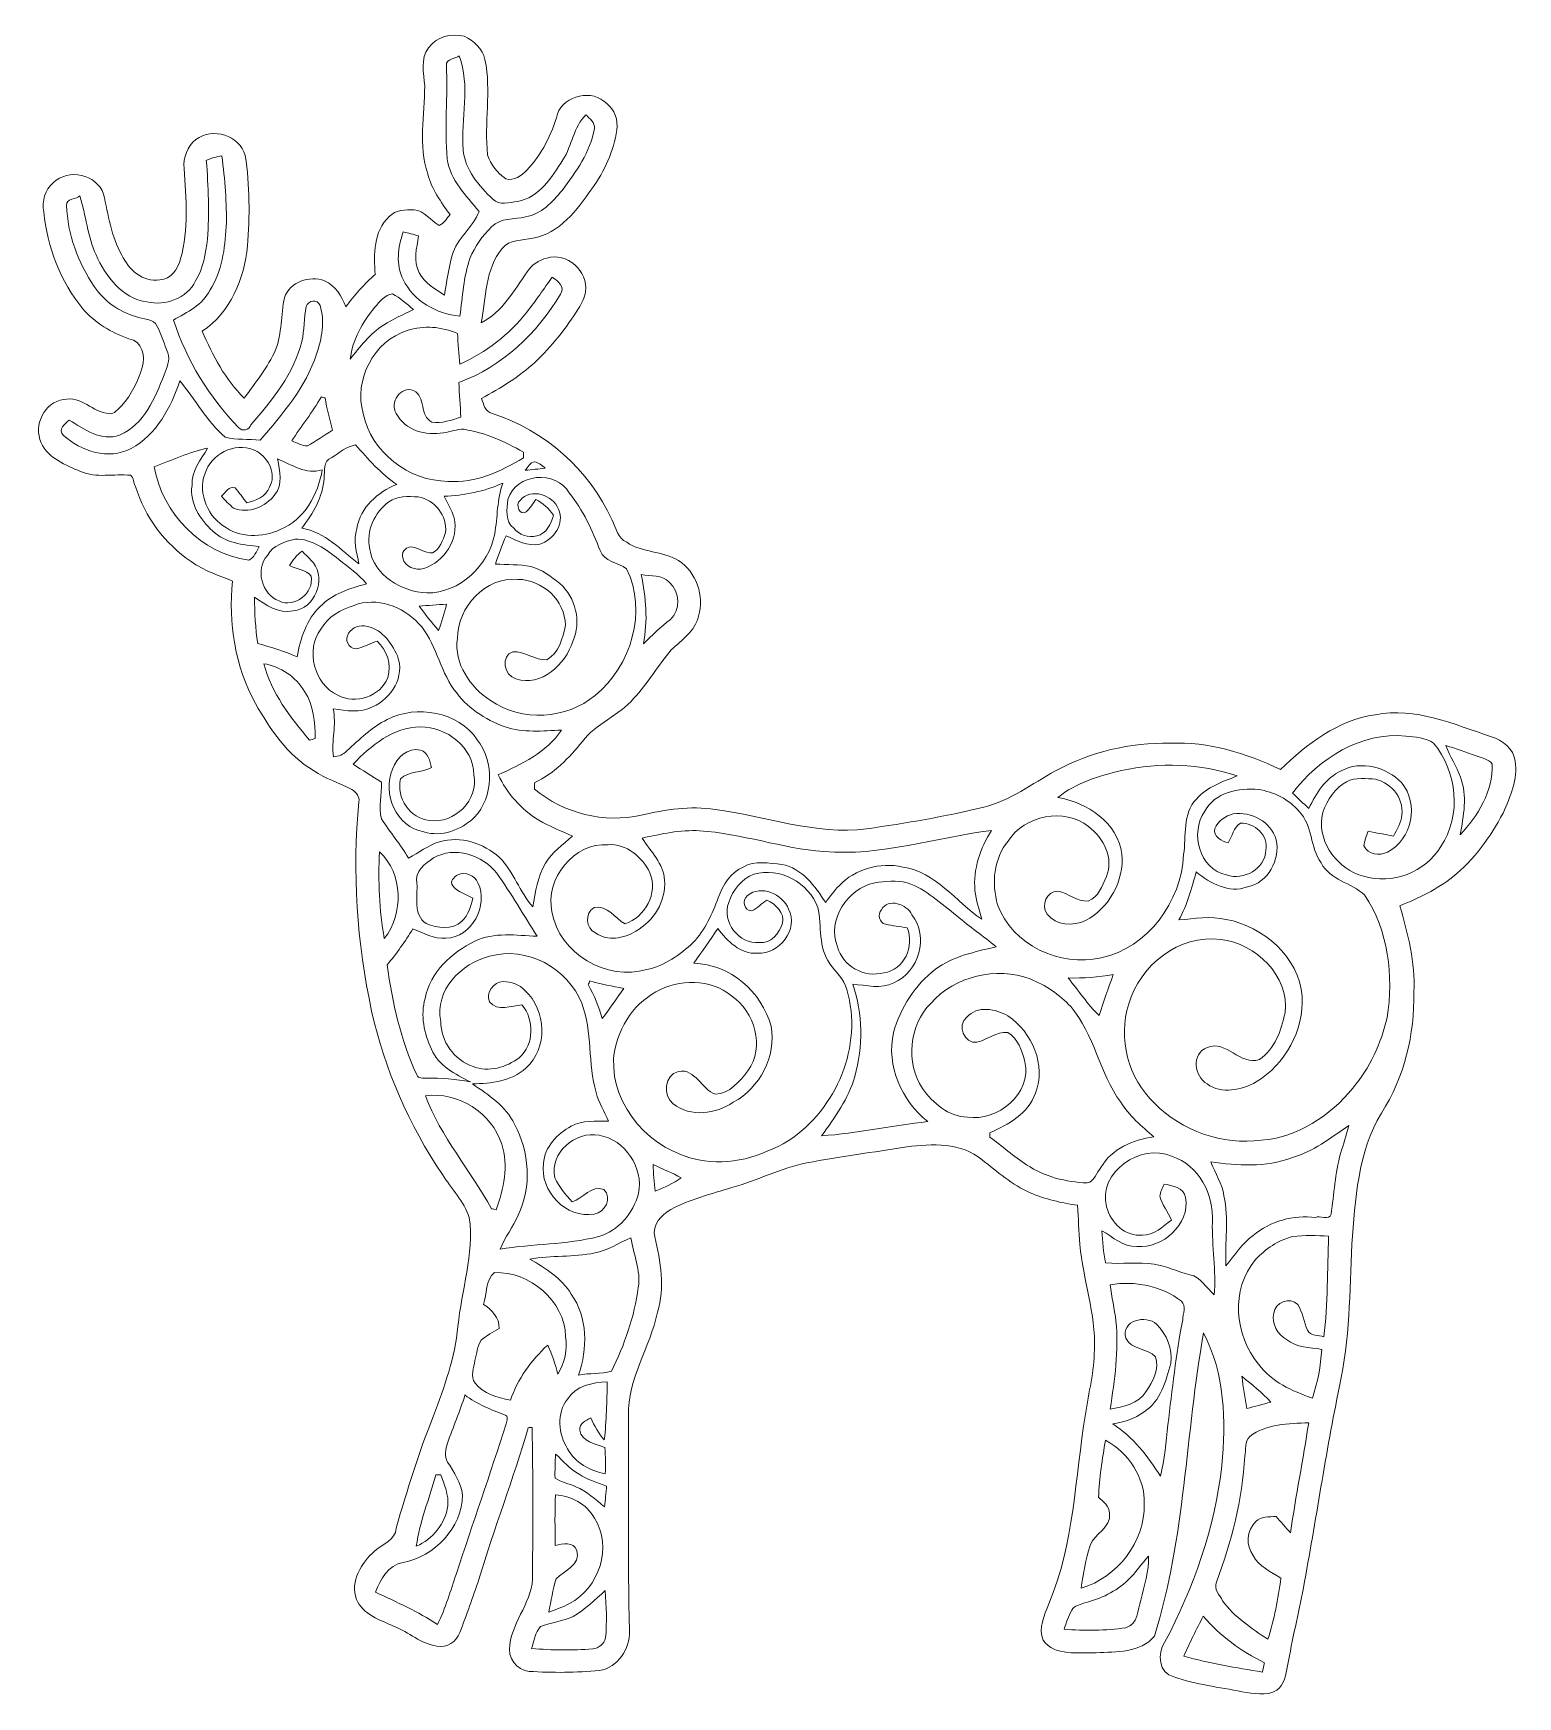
# Model space of a CAD drawing. Header units: centimetres. Extents: x -14.2 to 14.2, y -15.9 to 15.9.
import ezdxf

# ---------------------------------------------------------------- set-up
doc = ezdxf.new("R2010")
doc.units = ezdxf.units.CM
doc.header["$MEASUREMENT"] = 0
doc.layers.add('Layer 1', color=7, linetype='Continuous')

msp = doc.modelspace()

# ---------------------------------------------------------------- linework, layer by layer
at = {"layer": 'Layer 1', "color": 250, "lineweight": 9}
for points, knots in [([(-6.67455, 15.63744), (-6.52709, 15.85722), (-6.24204, 15.91825), (-5.99298, 15.86322), (-5.99298, 15.86322), (-5.80918, 15.77644), (-5.64091, 15.61945), (-5.59505, 15.41519), (-5.59505, 15.41519), (-5.47016, 14.813), (-5.61339, 14.1967), (-5.54566, 13.59063), (-5.54566, 13.59063), (-5.48745, 13.40365), (-5.35481, 13.24102), (-5.19641, 13.12884), (-5.19641, 13.12884), (-5.03519, 13.09109), (-4.89619, 13.18952), (-4.79282, 13.29853), (-4.79282, 13.29853), (-4.50532, 13.59733), (-4.31799, 13.97868), (-4.20687, 14.3752), (-4.20687, 14.3752), (-4.07704, 14.73892), (-3.52953, 14.85428), (-3.26319, 14.57135), (-3.26319, 14.57135), (-3.11431, 14.45423), (-3.04235, 14.25984), (-3.06916, 14.07181), (-3.06916, 14.07181), (-3.12984, 13.66118), (-3.30376, 13.27207), (-3.55035, 12.93904), (-3.55035, 12.93904), (-3.82939, 12.53758), (-4.16735, 12.08709), (-4.681, 11.99254), (-4.681, 11.99254), (-4.8782, 11.94915), (-5.12691, 11.9742), (-5.26696, 11.79746), (-5.26696, 11.79746), (-5.59293, 11.39917), (-5.57423, 10.85589), (-5.66596, 10.37541), (-5.66596, 10.37541), (-5.25779, 10.57508), (-5.04083, 10.99947), (-4.78435, 11.35119), (-4.78435, 11.35119), (-4.70181, 11.48489), (-4.5614, 11.57238), (-4.41254, 11.61472), (-4.41254, 11.61472), (-4.03577, 11.73184), (-3.60609, 11.36319), (-3.67206, 10.97019), (-3.67206, 10.97019), (-3.68017, 10.85272), (-3.74402, 10.74794), (-3.80399, 10.65022), (-3.80399, 10.65022), (-4.03612, 10.27169), (-4.32011, 9.92562), (-4.63796, 9.61622), (-4.63796, 9.61622), (-4.94594, 9.34212), (-5.2973, 9.11987), (-5.66031, 8.9262), (-5.66031, 8.9262), (-5.62397, 8.81825), (-5.59117, 8.66832), (-5.45852, 8.64009), (-5.45852, 8.64009), (-4.45205, 8.31942), (-3.59656, 7.55636), (-3.15912, 6.59539), (-3.15912, 6.59539), (-3.08327, 6.44441), (-3.05399, 6.24756), (-2.88148, 6.17065), (-2.88148, 6.17065), (-2.58268, 5.96992), (-2.19427, 6.0052), (-1.887, 5.82352), (-1.887, 5.82352), (-1.55292, 5.59774), (-1.38041, 5.14407), (-1.50917, 4.75672), (-1.50917, 4.75672), (-1.56527, 4.46814), (-1.8295, 4.30022), (-2.0267, 4.11078), (-2.0267, 4.11078), (-2.28282, 3.81163), (-2.47896, 3.46414), (-2.75025, 3.17698), (-2.75025, 3.17698), (-3.03035, 2.8496), (-3.46568, 2.7032), (-3.72921, 2.35748), (-3.72921, 2.35748), (-3.98497, 2.04527), (-4.26649, 1.73941), (-4.64325, 1.5736), (-4.64325, 1.5736), (-4.64431, 1.53021), (-4.64502, 1.48682), (-4.64572, 1.44308), (-4.64572, 1.44308), (-4.08586, 0.9774), (-3.31187, 0.7855), (-2.60102, 0.94848), (-2.60102, 0.94848), (-2.13853, 1.0522), (-1.66157, 1.12592), (-1.18744, 1.05714), (-1.18744, 1.05714), (-0.21977, 0.92696), (0.72885, 0.56042), (1.71946, 0.68319), (1.71946, 0.68319), (2.46946, 0.79608), (3.22088, 0.91567), (3.95677, 1.10229), (3.95677, 1.10229), (4.46688, 1.22083), (4.88105, 1.54961), (5.3319, 1.79515), (5.3319, 1.79515), (6.00042, 2.15886), (6.76347, 2.33701), (7.52406, 2.32361), (7.52406, 2.32361), (8.26102, 2.35994), (8.9782, 2.12888), (9.63897, 1.82161), (9.63897, 1.82161), (10.14414, 2.30809), (10.73963, 2.76811), (11.45542, 2.8683), (11.45542, 2.8683), (12.22377, 3.0274), (12.96566, 2.67956), (13.67862, 2.44884), (13.67862, 2.44884), (13.8917, 2.38111), (14.10231, 2.21495), (14.13547, 1.98176), (14.13547, 1.98176), (14.18274, 1.63428), (14.04234, 1.29597), (13.90193, 0.98658), (13.90193, 0.98658), (13.66063, 0.52479), (13.34595, 0.0951), (12.94202, -0.23722), (12.94202, -0.23722), (12.63511, -0.47463), (12.2855, -0.64573), (11.92673, -0.78825), (11.92673, -0.78825), (12.07737, -1.32589), (12.22271, -1.87622), (12.19449, -2.43995), (12.19449, -2.43995), (12.20789, -3.24888), (12.01422, -4.07544), (11.57078, -4.75805), (11.57078, -4.75805), (11.11852, -5.51018), (11.07089, -6.41965), (11.0081, -7.27196), (11.0081, -7.27196), (10.96964, -8.18001), (10.96188, -9.09688), (10.77068, -9.99011), (10.77068, -9.99011), (10.50327, -11.26999), (10.31983, -12.56503), (10.07781, -13.84985), (10.07781, -13.84985), (9.9801, -14.34762), (9.8658, -14.84221), (9.77479, -15.3414), (9.77479, -15.3414), (9.73915, -15.50367), (9.72186, -15.70652), (9.56912, -15.80953), (9.56912, -15.80953), (9.37084, -15.93477), (9.11967, -15.86598), (8.90448, -15.83916), (8.90448, -15.83916), (8.46774, -15.75026), (8.01935, -15.70088), (7.59674, -15.55553), (7.59674, -15.55553), (7.30781, -15.48674), (7.27535, -15.10821), (7.42035, -14.89407), (7.42035, -14.89407), (7.98267, -13.84244), (8.38025, -12.69521), (8.51607, -11.50705), (8.51607, -11.50705), (8.59686, -10.65721), (8.57569, -9.74034), (8.16506, -8.96916), (8.16506, -8.96916), (7.82322, -10.89922), (7.8144, -12.89312), (7.22526, -14.77554), (7.22526, -14.77554), (6.95397, -15.10186), (6.49466, -15.06799), (6.11154, -15.09445), (6.11154, -15.09445), (5.77217, -15.07505), (5.32591, -15.17136), (5.09272, -14.85456), (5.09272, -14.85456), (4.99641, -14.62208), (5.11811, -14.3769), (5.20067, -14.15888), (5.20067, -14.15888), (5.68891, -13.00742), (5.70373, -11.73989), (5.90446, -10.52351), (5.90446, -10.52351), (5.96055, -10.1104), (6.07767, -9.70436), (6.07485, -9.28455), (6.07485, -9.28455), (6.1066, -8.60052), (5.85719, -7.94858), (5.79898, -7.27337), (5.79898, -7.27337), (5.76829, -7.02431), (5.7757, -6.77348), (5.75312, -6.52407), (5.75312, -6.52407), (5.44232, -6.47927), (5.13258, -6.40977), (4.84401, -6.28312), (4.84401, -6.28312), (4.49864, -6.13636), (4.21817, -5.87919), (3.92397, -5.65412), (3.92397, -5.65412), (3.52603, -5.31651), (2.96653, -5.34226), (2.4804, -5.40647), (2.4804, -5.40647), (1.84434, -5.51371), (1.20228, -5.58427), (0.56975, -5.71268), (0.56975, -5.71268), (0.06915, -5.80405), (-0.38064, -6.05452), (-0.86959, -6.1854), (-0.86959, -6.1854), (-1.26329, -6.30887), (-1.67039, -6.40624), (-2.03552, -6.60415), (-2.03552, -6.60415), (-2.21931, -6.70998), (-2.39711, -6.89519), (-2.3456, -7.12979), (-2.3456, -7.12979), (-2.2313, -7.59969), (-2.14735, -8.09956), (-2.29374, -8.573), (-2.29374, -8.573), (-2.43063, -9.24857), (-2.86737, -9.84547), (-2.84867, -10.55314), (-2.84867, -10.55314), (-2.84338, -11.92792), (-2.86349, -13.3034), (-2.82751, -14.67782), (-2.82751, -14.67782), (-2.81551, -15.02072), (-3.05117, -15.37456), (-3.40006, -15.43241), (-3.40006, -15.43241), (-3.84739, -15.47369), (-4.30035, -15.47827), (-4.74873, -15.44935), (-4.74873, -15.44935), (-4.9858, -15.42924), (-5.17136, -15.17735), (-5.11949, -14.94381), (-5.11949, -14.94381), (-5.068, -14.46227), (-4.65841, -14.09186), (-4.68558, -13.5895), (-4.68558, -13.5895), (-4.67535, -12.65252), (-4.67641, -11.71519), (-4.69123, -10.77892), (-4.69123, -10.77892), (-4.70993, -10.77998), (-4.74767, -10.78174), (-4.76637, -10.7828), (-4.76637, -10.7828), (-5.05494, -11.76035), (-5.41725, -12.71391), (-5.71358, -13.68898), (-5.71358, -13.68898), (-5.82859, -14.02906), (-5.94677, -14.36879), (-6.07694, -14.70393), (-6.07694, -14.70393), (-6.14714, -14.87643), (-6.31824, -15.01261), (-6.5165, -14.96498), (-6.5165, -14.96498), (-6.81919, -14.92335), (-7.05519, -14.69793), (-7.33354, -14.58927), (-7.33354, -14.58927), (-7.59777, -14.4658), (-7.93537, -14.36279), (-8.05779, -14.07034), (-8.05779, -14.07034), (-8.18479, -13.72356), (-7.9576, -13.36408), (-7.70466, -13.14324), (-7.70466, -13.14324), (-7.56249, -13.00213), (-7.30849, -12.94392), (-7.29508, -12.70685), (-7.29508, -12.70685), (-7.08765, -11.98119), (-6.86187, -11.25976), (-6.58282, -10.55808), (-6.58282, -10.55808), (-6.37222, -10.00387), (-6.17078, -9.43907), (-6.11328, -8.84429), (-6.11328, -8.84429), (-6.04801, -8.14648), (-5.79719, -7.46351), (-5.89491, -6.75549), (-5.89491, -6.75549), (-6.00039, -6.44469), (-6.24239, -6.20868), (-6.40926, -5.93211), (-6.40926, -5.93211), (-7.05661, -4.98947), (-7.51063, -3.92022), (-7.76534, -2.80685), (-7.76534, -2.80685), (-8.04791, -1.49522), (-8.14175, -0.13597), (-8.00875, 1.20001), (-8.00875, 1.20001), (-7.99641, 1.30055), (-8.05814, 1.38981), (-8.14457, 1.43461), (-8.14457, 1.43461), (-8.38058, 1.57184), (-8.65434, 1.63499), (-8.87729, 1.79832), (-8.87729, 1.79832), (-9.38, 2.09078), (-9.70632, 2.59243), (-9.98995, 3.08384), (-9.98995, 3.08384), (-10.38576, 3.79222), (-10.50642, 4.62794), (-10.43338, 5.42946), (-10.43338, 5.42946), (-10.70186, 5.54059), (-10.98232, 5.6309), (-11.22185, 5.80023), (-11.22185, 5.80023), (-11.72597, 6.14243), (-12.10768, 6.6596), (-12.28795, 7.24098), (-12.28795, 7.24098), (-12.32887, 7.30554), (-12.31617, 7.40537), (-12.3832, 7.45511), (-12.3832, 7.45511), (-12.7007, 7.48581), (-13.03584, 7.39585), (-13.33887, 7.52708), (-13.33887, 7.52708), (-13.62251, 7.65302), (-13.95694, 7.77438), (-14.09558, 8.07812), (-14.09558, 8.07812), (-14.24586, 8.41185), (-14.03808, 8.85882), (-13.66272, 8.90256), (-13.66272, 8.90256), (-13.33041, 8.99252), (-13.10921, 8.65068), (-12.79348, 8.63798), (-12.79348, 8.63798), (-12.68906, 8.61045), (-12.62485, 8.72899), (-12.55641, 8.78509), (-12.55641, 8.78509), (-12.36168, 8.9897), (-12.24597, 9.25252), (-12.15848, 9.51674), (-12.15848, 9.51674), (-12.09498, 9.72806), (-12.15495, 10.03568), (-12.41847, 10.06883), (-12.41847, 10.06883), (-12.75256, 10.18667), (-13.06547, 10.368), (-13.29477, 10.64246), (-13.29477, 10.64246), (-13.72799, 11.16422), (-13.97352, 11.8285), (-14.04549, 12.49878), (-14.04549, 12.49878), (-14.07829, 12.6988), (-14.0282, 12.92458), (-13.86169, 13.05405), (-13.86169, 13.05405), (-13.58158, 13.33698), (-13.02772, 13.22091), (-12.90072, 12.83921), (-12.90072, 12.83921), (-12.80512, 12.44445), (-12.76173, 12.02676), (-12.5483, 11.67151), (-12.5483, 11.67151), (-12.42482, 11.39529), (-12.14401, 11.14235), (-11.82193, 11.19456), (-11.82193, 11.19456), (-11.61061, 11.20726), (-11.46703, 11.40905), (-11.42329, 11.60061), (-11.42329, 11.60061), (-11.2723, 12.16364), (-11.31428, 12.75454), (-11.35767, 13.32957), (-11.35767, 13.32957), (-11.37531, 13.537), (-11.29911, 13.75361), (-11.12942, 13.88308), (-11.12942, 13.88308), (-10.81192, 14.12403), (-10.2951, 13.96528), (-10.1861, 13.57651), (-10.1861, 13.57651), (-10.09896, 13.00501), (-10.09684, 12.42081), (-10.14517, 11.84508), (-10.14517, 11.84508), (-10.2055, 11.21502), (-10.4662, 10.5779), (-11.00877, 10.21243), (-11.00877, 10.21243), (-10.81228, 9.74746), (-10.5671, 9.28884), (-10.20691, 8.92902), (-10.20691, 8.92902), (-9.99241, 9.22817), (-9.75641, 9.51956), (-9.60613, 9.85824), (-9.60613, 9.85824), (-9.47701, 10.17362), (-9.50876, 10.5264), (-9.43643, 10.85378), (-9.43643, 10.85378), (-9.33414, 11.16387), (-8.95561, 11.27923), (-8.66668, 11.17939), (-8.66668, 11.17939), (-8.46101, 11.08449), (-8.33541, 10.88694), (-8.26205, 10.68127), (-8.26205, 10.68127), (-8.09271, 10.90387), (-7.90962, 11.11695), (-7.69796, 11.3011), (-7.69796, 11.3011), (-7.72194, 11.67963), (-7.735, 12.12766), (-7.42914, 12.4067), (-7.42914, 12.4067), (-7.31131, 12.53758), (-7.11728, 12.54464), (-6.95395, 12.53653), (-6.95395, 12.53653), (-6.75322, 12.52206), (-6.6368, 12.33333), (-6.47382, 12.23808), (-6.47382, 12.23808), (-6.37716, 12.27265), (-6.32953, 12.3746), (-6.26497, 12.44763), (-6.26497, 12.44763), (-6.43677, 12.68716), (-6.61987, 12.93093), (-6.68866, 13.22374), (-6.68866, 13.22374), (-6.87528, 13.77019), (-6.74863, 14.34945), (-6.75004, 14.91107), (-6.75004, 14.91107), (-6.76345, 15.14955), (-6.84247, 15.43107), (-6.67455, 15.63744), (-6.67455, 15.63744), (-6.67455, 15.63744), (-6.67455, 15.63744), (-6.67455, 15.63744)], [0, 0, 0, 0, 0.00763359, 0.00763359, 0.00763359, 0.00763359, 0.01526718, 0.01526718, 0.01526718, 0.01526718, 0.02290076, 0.02290076, 0.02290076, 0.02290076, 0.03053435, 0.03053435, 0.03053435, 0.03053435, 0.03816794, 0.03816794, 0.03816794, 0.03816794, 0.04580153, 0.04580153, 0.04580153, 0.04580153, 0.05343511, 0.05343511, 0.05343511, 0.05343511, 0.0610687, 0.0610687, 0.0610687, 0.0610687, 0.06870229, 0.06870229, 0.06870229, 0.06870229, 0.07633588, 0.07633588, 0.07633588, 0.07633588, 0.08396947, 0.08396947, 0.08396947, 0.08396947, 0.09160305, 0.09160305, 0.09160305, 0.09160305, 0.09923664, 0.09923664, 0.09923664, 0.09923664, 0.10687023, 0.10687023, 0.10687023, 0.10687023, 0.11450382, 0.11450382, 0.11450382, 0.11450382, 0.1221374, 0.1221374, 0.1221374, 0.1221374, 0.12977099, 0.12977099, 0.12977099, 0.12977099, 0.13740458, 0.13740458, 0.13740458, 0.13740458, 0.14503817, 0.14503817, 0.14503817, 0.14503817, 0.15267176, 0.15267176, 0.15267176, 0.15267176, 0.16030534, 0.16030534, 0.16030534, 0.16030534, 0.16793893, 0.16793893, 0.16793893, 0.16793893, 0.17557252, 0.17557252, 0.17557252, 0.17557252, 0.18320611, 0.18320611, 0.18320611, 0.18320611, 0.19083969, 0.19083969, 0.19083969, 0.19083969, 0.19847328, 0.19847328, 0.19847328, 0.19847328, 0.20610687, 0.20610687, 0.20610687, 0.20610687, 0.21374046, 0.21374046, 0.21374046, 0.21374046, 0.22137405, 0.22137405, 0.22137405, 0.22137405, 0.22900763, 0.22900763, 0.22900763, 0.22900763, 0.23664122, 0.23664122, 0.23664122, 0.23664122, 0.24427481, 0.24427481, 0.24427481, 0.24427481, 0.2519084, 0.2519084, 0.2519084, 0.2519084, 0.25954198, 0.25954198, 0.25954198, 0.25954198, 0.26717557, 0.26717557, 0.26717557, 0.26717557, 0.27480916, 0.27480916, 0.27480916, 0.27480916, 0.28244275, 0.28244275, 0.28244275, 0.28244275, 0.29007634, 0.29007634, 0.29007634, 0.29007634, 0.29770992, 0.29770992, 0.29770992, 0.29770992, 0.30534351, 0.30534351, 0.30534351, 0.30534351, 0.3129771, 0.3129771, 0.3129771, 0.3129771, 0.32061069, 0.32061069, 0.32061069, 0.32061069, 0.32824427, 0.32824427, 0.32824427, 0.32824427, 0.33587786, 0.33587786, 0.33587786, 0.33587786, 0.34351145, 0.34351145, 0.34351145, 0.34351145, 0.35114504, 0.35114504, 0.35114504, 0.35114504, 0.35877863, 0.35877863, 0.35877863, 0.35877863, 0.36641221, 0.36641221, 0.36641221, 0.36641221, 0.3740458, 0.3740458, 0.3740458, 0.3740458, 0.38167939, 0.38167939, 0.38167939, 0.38167939, 0.38931298, 0.38931298, 0.38931298, 0.38931298, 0.39694656, 0.39694656, 0.39694656, 0.39694656, 0.40458015, 0.40458015, 0.40458015, 0.40458015, 0.41221374, 0.41221374, 0.41221374, 0.41221374, 0.41984733, 0.41984733, 0.41984733, 0.41984733, 0.42748092, 0.42748092, 0.42748092, 0.42748092, 0.4351145, 0.4351145, 0.4351145, 0.4351145, 0.44274809, 0.44274809, 0.44274809, 0.44274809, 0.45038168, 0.45038168, 0.45038168, 0.45038168, 0.45801527, 0.45801527, 0.45801527, 0.45801527, 0.46564885, 0.46564885, 0.46564885, 0.46564885, 0.47328244, 0.47328244, 0.47328244, 0.47328244, 0.48091603, 0.48091603, 0.48091603, 0.48091603, 0.48854962, 0.48854962, 0.48854962, 0.48854962, 0.49618321, 0.49618321, 0.49618321, 0.49618321, 0.50381679, 0.50381679, 0.50381679, 0.50381679, 0.51145038, 0.51145038, 0.51145038, 0.51145038, 0.51908397, 0.51908397, 0.51908397, 0.51908397, 0.52671756, 0.52671756, 0.52671756, 0.52671756, 0.53435115, 0.53435115, 0.53435115, 0.53435115, 0.54198473, 0.54198473, 0.54198473, 0.54198473, 0.54961832, 0.54961832, 0.54961832, 0.54961832, 0.55725191, 0.55725191, 0.55725191, 0.55725191, 0.5648855, 0.5648855, 0.5648855, 0.5648855, 0.57251908, 0.57251908, 0.57251908, 0.57251908, 0.58015267, 0.58015267, 0.58015267, 0.58015267, 0.58778626, 0.58778626, 0.58778626, 0.58778626, 0.59541985, 0.59541985, 0.59541985, 0.59541985, 0.60305344, 0.60305344, 0.60305344, 0.60305344, 0.61068702, 0.61068702, 0.61068702, 0.61068702, 0.61832061, 0.61832061, 0.61832061, 0.61832061, 0.6259542, 0.6259542, 0.6259542, 0.6259542, 0.63358779, 0.63358779, 0.63358779, 0.63358779, 0.64122137, 0.64122137, 0.64122137, 0.64122137, 0.64885496, 0.64885496, 0.64885496, 0.64885496, 0.65648855, 0.65648855, 0.65648855, 0.65648855, 0.66412214, 0.66412214, 0.66412214, 0.66412214, 0.67175573, 0.67175573, 0.67175573, 0.67175573, 0.67938931, 0.67938931, 0.67938931, 0.67938931, 0.6870229, 0.6870229, 0.6870229, 0.6870229, 0.69465649, 0.69465649, 0.69465649, 0.69465649, 0.70229008, 0.70229008, 0.70229008, 0.70229008, 0.70992366, 0.70992366, 0.70992366, 0.70992366, 0.71755725, 0.71755725, 0.71755725, 0.71755725, 0.72519084, 0.72519084, 0.72519084, 0.72519084, 0.73282443, 0.73282443, 0.73282443, 0.73282443, 0.74045802, 0.74045802, 0.74045802, 0.74045802, 0.7480916, 0.7480916, 0.7480916, 0.7480916, 0.75572519, 0.75572519, 0.75572519, 0.75572519, 0.76335878, 0.76335878, 0.76335878, 0.76335878, 0.77099237, 0.77099237, 0.77099237, 0.77099237, 0.77862595, 0.77862595, 0.77862595, 0.77862595, 0.78625954, 0.78625954, 0.78625954, 0.78625954, 0.79389313, 0.79389313, 0.79389313, 0.79389313, 0.80152672, 0.80152672, 0.80152672, 0.80152672, 0.80916031, 0.80916031, 0.80916031, 0.80916031, 0.81679389, 0.81679389, 0.81679389, 0.81679389, 0.82442748, 0.82442748, 0.82442748, 0.82442748, 0.83206107, 0.83206107, 0.83206107, 0.83206107, 0.83969466, 0.83969466, 0.83969466, 0.83969466, 0.84732824, 0.84732824, 0.84732824, 0.84732824, 0.85496183, 0.85496183, 0.85496183, 0.85496183, 0.86259542, 0.86259542, 0.86259542, 0.86259542, 0.87022901, 0.87022901, 0.87022901, 0.87022901, 0.8778626, 0.8778626, 0.8778626, 0.8778626, 0.88549618, 0.88549618, 0.88549618, 0.88549618, 0.89312977, 0.89312977, 0.89312977, 0.89312977, 0.90076336, 0.90076336, 0.90076336, 0.90076336, 0.90839695, 0.90839695, 0.90839695, 0.90839695, 0.91603053, 0.91603053, 0.91603053, 0.91603053, 0.92366412, 0.92366412, 0.92366412, 0.92366412, 0.93129771, 0.93129771, 0.93129771, 0.93129771, 0.9389313, 0.9389313, 0.9389313, 0.9389313, 0.94656489, 0.94656489, 0.94656489, 0.94656489, 0.95419847, 0.95419847, 0.95419847, 0.95419847, 0.96183206, 0.96183206, 0.96183206, 0.96183206, 0.96946565, 0.96946565, 0.96946565, 0.96946565, 0.97709924, 0.97709924, 0.97709924, 0.97709924, 0.98473282, 0.98473282, 0.98473282, 0.98473282, 1, 1, 1, 1]), ([(-6.33306, 15.30583), (-6.30801, 14.70928), (-6.36939, 14.11097), (-6.32001, 13.51548), (-6.32001, 13.51548), (-6.26144, 13.10168), (-5.95841, 12.8131), (-5.70723, 12.50795), (-5.70723, 12.50795), (-5.81977, 12.19962), (-6.1348, 11.99148), (-6.22511, 11.66658), (-6.22511, 11.66658), (-6.28967, 11.41575), (-6.33341, 11.15999), (-6.36975, 10.90352), (-6.36975, 10.90352), (-6.54931, 11.02064), (-6.75533, 11.13176), (-6.85411, 11.33144), (-6.85411, 11.33144), (-6.97123, 11.55404), (-6.90526, 11.80486), (-6.8654, 12.03734), (-6.8654, 12.03734), (-6.96241, 12.06663), (-7.06401, 12.09238), (-7.16138, 12.1139), (-7.16138, 12.1139), (-7.26369, 11.82215), (-7.30743, 11.48913), (-7.16103, 11.20303), (-7.16103, 11.20303), (-6.96171, 10.79028), (-6.52391, 10.54227), (-6.07588, 10.50206), (-6.07588, 10.50206), (-6.02332, 10.87212), (-6.00744, 11.25206), (-5.88397, 11.60801), (-5.88397, 11.60801), (-5.78907, 11.83485), (-5.64585, 12.04087), (-5.46734, 12.2095), (-5.46734, 12.2095), (-5.30259, 12.39436), (-5.03272, 12.34426), (-4.81682, 12.40564), (-4.81682, 12.40564), (-4.51766, 12.45398), (-4.30141, 12.68469), (-4.11937, 12.90835), (-4.11937, 12.90835), (-3.8495, 13.26325), (-3.57998, 13.64495), (-3.50061, 14.09333), (-3.50061, 14.09333), (-3.47979, 14.20904), (-3.59621, 14.28207), (-3.66077, 14.35862), (-3.66077, 14.35862), (-3.90383, 14.1272), (-3.92429, 13.76525), (-4.10315, 13.4922), (-4.10315, 13.4922), (-4.3187, 13.1687), (-4.55153, 12.76618), (-4.97345, 12.69986), (-4.97345, 12.69986), (-5.12585, 12.67623), (-5.31988, 12.61378), (-5.44512, 12.74114), (-5.44512, 12.74114), (-5.71146, 12.99831), (-5.97569, 13.29994), (-6.01415, 13.68517), (-6.01415, 13.68517), (-6.05295, 14.28066), (-5.87409, 14.91178), (-6.08682, 15.48786), (-6.08682, 15.48786), (-6.14291, 15.43354), (-6.34999, 15.43459), (-6.33306, 15.30583), (-6.33306, 15.30583), (-6.33306, 15.30583), (-6.33306, 15.30583), (-6.33306, 15.30583)], [0, 0, 0, 0, 0.04347826, 0.04347826, 0.04347826, 0.04347826, 0.08695652, 0.08695652, 0.08695652, 0.08695652, 0.13043478, 0.13043478, 0.13043478, 0.13043478, 0.17391304, 0.17391304, 0.17391304, 0.17391304, 0.2173913, 0.2173913, 0.2173913, 0.2173913, 0.26086957, 0.26086957, 0.26086957, 0.26086957, 0.30434783, 0.30434783, 0.30434783, 0.30434783, 0.34782609, 0.34782609, 0.34782609, 0.34782609, 0.39130435, 0.39130435, 0.39130435, 0.39130435, 0.43478261, 0.43478261, 0.43478261, 0.43478261, 0.47826087, 0.47826087, 0.47826087, 0.47826087, 0.52173913, 0.52173913, 0.52173913, 0.52173913, 0.56521739, 0.56521739, 0.56521739, 0.56521739, 0.60869565, 0.60869565, 0.60869565, 0.60869565, 0.65217391, 0.65217391, 0.65217391, 0.65217391, 0.69565217, 0.69565217, 0.69565217, 0.69565217, 0.73913043, 0.73913043, 0.73913043, 0.73913043, 0.7826087, 0.7826087, 0.7826087, 0.7826087, 0.82608696, 0.82608696, 0.82608696, 0.82608696, 0.86956522, 0.86956522, 0.86956522, 0.86956522, 0.91304348, 0.91304348, 0.91304348, 0.91304348, 1, 1, 1, 1]), ([(-10.93187, 13.48303), (-10.89377, 12.98208), (-10.86837, 12.47761), (-10.91035, 11.97596), (-10.91035, 11.97596), (-10.9481, 11.7015), (-10.98902, 11.4161), (-11.13719, 11.17586), (-11.13719, 11.17586), (-11.30017, 10.83896), (-11.71856, 10.69679), (-12.06993, 10.77299), (-12.06993, 10.77299), (-12.54406, 10.83931), (-12.86227, 11.263), (-13.04183, 11.67328), (-13.04183, 11.67328), (-13.21258, 12.03135), (-13.23127, 12.43281), (-13.35545, 12.80499), (-13.35545, 12.80499), (-13.40519, 12.74043), (-13.62709, 12.7556), (-13.60663, 12.62401), (-13.60663, 12.62401), (-13.59534, 12.06804), (-13.38297, 11.52899), (-13.08029, 11.06826), (-13.08029, 11.06826), (-12.89261, 10.79239), (-12.60686, 10.58708), (-12.28618, 10.495), (-12.28618, 10.495), (-12.15601, 10.42868), (-11.93658, 10.46784), (-11.87237, 10.30591), (-11.87237, 10.30591), (-11.79441, 10.14116), (-11.7355, 9.96795), (-11.66953, 9.7979), (-11.66953, 9.7979), (-11.61061, 9.65645), (-11.6974, 9.51357), (-11.73973, 9.38058), (-11.73973, 9.38058), (-11.91224, 8.92937), (-12.12214, 8.43407), (-12.59204, 8.2217), (-12.59204, 8.2217), (-12.942, 8.10069), (-13.27784, 8.33247), (-13.55654, 8.51204), (-13.55654, 8.51204), (-13.63485, 8.43901), (-13.78584, 8.3314), (-13.67048, 8.22099), (-13.67048, 8.22099), (-13.32794, 7.91937), (-12.80618, 7.7331), (-12.37402, 7.96982), (-12.37402, 7.96982), (-11.87872, 8.22346), (-11.61555, 8.75828), (-11.43669, 9.26027), (-11.43669, 9.26027), (-11.13966, 8.90856), (-10.92376, 8.48628), (-10.57027, 8.18501), (-10.57027, 8.18501), (-10.35437, 8.12469), (-10.1226, 8.15679), (-9.90141, 8.12433), (-9.90141, 8.12433), (-9.47313, 8.62316), (-9.02615, 9.13892), (-8.82155, 9.77569), (-8.82155, 9.77569), (-8.71925, 10.0692), (-8.65575, 10.40293), (-8.75276, 10.70526), (-8.75276, 10.70526), (-8.79614, 10.83331), (-8.98947, 10.81074), (-9.01805, 10.68409), (-9.01805, 10.68409), (-9.06779, 10.46501), (-9.05227, 10.23571), (-9.10094, 10.01628), (-9.10094, 10.01628), (-9.25829, 9.40068), (-9.66787, 8.89198), (-10.07779, 8.42314), (-10.07779, 8.42314), (-10.10919, 8.31942), (-10.24854, 8.28626), (-10.31239, 8.3681), (-10.31239, 8.3681), (-10.87754, 8.94842), (-11.30687, 9.65609), (-11.56228, 10.4248), (-11.56228, 10.4248), (-11.30017, 10.57755), (-11.00031, 10.71619), (-10.85955, 11.0023), (-10.85955, 11.0023), (-10.6306, 11.36036), (-10.57733, 11.7964), (-10.54981, 12.21126), (-10.54981, 12.21126), (-10.53782, 12.66599), (-10.57521, 13.12108), (-10.63554, 13.57158), (-10.63554, 13.57158), (-10.73819, 13.55605), (-10.83732, 13.52501), (-10.93187, 13.48303), (-10.93187, 13.48303), (-10.93187, 13.48303), (-10.93187, 13.48303), (-10.93187, 13.48303)], [0, 0, 0, 0, 0.03225806, 0.03225806, 0.03225806, 0.03225806, 0.06451613, 0.06451613, 0.06451613, 0.06451613, 0.09677419, 0.09677419, 0.09677419, 0.09677419, 0.12903226, 0.12903226, 0.12903226, 0.12903226, 0.16129032, 0.16129032, 0.16129032, 0.16129032, 0.19354839, 0.19354839, 0.19354839, 0.19354839, 0.22580645, 0.22580645, 0.22580645, 0.22580645, 0.25806452, 0.25806452, 0.25806452, 0.25806452, 0.29032258, 0.29032258, 0.29032258, 0.29032258, 0.32258065, 0.32258065, 0.32258065, 0.32258065, 0.35483871, 0.35483871, 0.35483871, 0.35483871, 0.38709677, 0.38709677, 0.38709677, 0.38709677, 0.41935484, 0.41935484, 0.41935484, 0.41935484, 0.4516129, 0.4516129, 0.4516129, 0.4516129, 0.48387097, 0.48387097, 0.48387097, 0.48387097, 0.51612903, 0.51612903, 0.51612903, 0.51612903, 0.5483871, 0.5483871, 0.5483871, 0.5483871, 0.58064516, 0.58064516, 0.58064516, 0.58064516, 0.61290323, 0.61290323, 0.61290323, 0.61290323, 0.64516129, 0.64516129, 0.64516129, 0.64516129, 0.67741935, 0.67741935, 0.67741935, 0.67741935, 0.70967742, 0.70967742, 0.70967742, 0.70967742, 0.74193548, 0.74193548, 0.74193548, 0.74193548, 0.77419355, 0.77419355, 0.77419355, 0.77419355, 0.80645161, 0.80645161, 0.80645161, 0.80645161, 0.83870968, 0.83870968, 0.83870968, 0.83870968, 0.87096774, 0.87096774, 0.87096774, 0.87096774, 0.90322581, 0.90322581, 0.90322581, 0.90322581, 0.93548387, 0.93548387, 0.93548387, 0.93548387, 1, 1, 1, 1]), ([(-4.30811, 11.24677), (-4.47145, 11.02593), (-4.62103, 10.79521), (-4.79177, 10.57967), (-4.79177, 10.57967), (-5.1322, 10.14963), (-5.57776, 9.80708), (-6.07659, 9.57954), (-6.07659, 9.57954), (-6.10128, 9.77533), (-6.11046, 9.97289), (-6.12139, 10.16974), (-6.12139, 10.16974), (-6.42725, 10.29886), (-6.76592, 10.33412), (-7.08377, 10.22477), (-7.08377, 10.22477), (-7.72265, 10.02828), (-8.1167, 9.27756), (-7.92514, 8.63657), (-7.92514, 8.63657), (-7.77698, 7.89397), (-7.05202, 7.34152), (-6.30342, 7.33799), (-6.30342, 7.33799), (-5.78061, 7.29989), (-5.29131, 7.52285), (-4.85774, 7.7899), (-4.85774, 7.7899), (-4.85809, 7.81636), (-4.85915, 7.86928), (-4.85951, 7.89573), (-4.85951, 7.89573), (-5.21122, 8.10423), (-5.59364, 8.2665), (-5.99827, 8.33529), (-5.99827, 8.33529), (-6.13127, 8.33918), (-6.25897, 8.28626), (-6.3888, 8.26756), (-6.3888, 8.26756), (-6.72499, 8.21217), (-7.12822, 8.30848), (-7.29297, 8.63727), (-7.29297, 8.63727), (-7.43055, 8.84153), (-7.21183, 9.17879), (-6.96241, 9.07472), (-6.96241, 9.07472), (-6.72041, 8.96465), (-6.85552, 8.58436), (-6.61034, 8.47287), (-6.61034, 8.47287), (-6.42372, 8.43901), (-6.23534, 8.51521), (-6.05719, 8.56531), (-6.05719, 8.56531), (-6.06989, 8.78756), (-6.08576, 9.00945), (-6.09529, 9.23169), (-6.09529, 9.23169), (-5.26449, 9.53156), (-4.59457, 10.17715), (-4.14619, 10.92539), (-4.14619, 10.92539), (-4.05729, 11.06756), (-4.20122, 11.17763), (-4.30811, 11.24677), (-4.30811, 11.24677), (-4.30811, 11.24677), (-4.30811, 11.24677), (-4.30811, 11.24677)], [0, 0, 0, 0, 0.05263158, 0.05263158, 0.05263158, 0.05263158, 0.10526316, 0.10526316, 0.10526316, 0.10526316, 0.15789474, 0.15789474, 0.15789474, 0.15789474, 0.21052632, 0.21052632, 0.21052632, 0.21052632, 0.26315789, 0.26315789, 0.26315789, 0.26315789, 0.31578947, 0.31578947, 0.31578947, 0.31578947, 0.36842105, 0.36842105, 0.36842105, 0.36842105, 0.42105263, 0.42105263, 0.42105263, 0.42105263, 0.47368421, 0.47368421, 0.47368421, 0.47368421, 0.52631579, 0.52631579, 0.52631579, 0.52631579, 0.57894737, 0.57894737, 0.57894737, 0.57894737, 0.63157895, 0.63157895, 0.63157895, 0.63157895, 0.68421053, 0.68421053, 0.68421053, 0.68421053, 0.73684211, 0.73684211, 0.73684211, 0.73684211, 0.78947368, 0.78947368, 0.78947368, 0.78947368, 0.84210526, 0.84210526, 0.84210526, 0.84210526, 0.89473684, 0.89473684, 0.89473684, 0.89473684, 1, 1, 1, 1]), ([(-7.70501, 10.67315), (-7.93784, 10.38776), (-8.13186, 10.05015), (-8.17738, 9.67867), (-8.17738, 9.67867), (-7.98935, 9.9175), (-7.80026, 10.16551), (-7.5385, 10.32778), (-7.5385, 10.32778), (-7.3607, 10.45196), (-7.15715, 10.52993), (-6.96524, 10.62941), (-6.96524, 10.62941), (-7.09435, 10.73524), (-7.22171, 10.84496), (-7.36529, 10.93033), (-7.36529, 10.93033), (-7.51522, 10.91022), (-7.61047, 10.77652), (-7.70501, 10.67315), (-7.70501, 10.67315), (-7.70501, 10.67315), (-7.70501, 10.67315), (-7.70501, 10.67315)], [0, 0, 0, 0, 0.14285714, 0.14285714, 0.14285714, 0.14285714, 0.28571429, 0.28571429, 0.28571429, 0.28571429, 0.42857143, 0.42857143, 0.42857143, 0.42857143, 0.57142857, 0.57142857, 0.57142857, 0.57142857, 0.71428571, 0.71428571, 0.71428571, 0.71428571, 1, 1, 1, 1]), ([(-8.72876, 8.95407), (-8.89846, 8.66091), (-9.11542, 8.39915), (-9.29426, 8.11199), (-9.29426, 8.11199), (-9.1976, 8.07565), (-9.10272, 8.01991), (-8.99687, 8.01637), (-8.99687, 8.01637), (-8.83037, 8.1081), (-8.67409, 8.21606), (-8.51568, 8.32083), (-8.51568, 8.32083), (-8.56649, 8.52474), (-8.62117, 8.72794), (-8.65786, 8.93537), (-8.65786, 8.93537), (-8.6755, 8.93996), (-8.71113, 8.94948), (-8.72876, 8.95407), (-8.72876, 8.95407), (-8.72876, 8.95407), (-8.72876, 8.95407), (-8.72876, 8.95407)], [0, 0, 0, 0, 0.14285714, 0.14285714, 0.14285714, 0.14285714, 0.28571429, 0.28571429, 0.28571429, 0.28571429, 0.42857143, 0.42857143, 0.42857143, 0.42857143, 0.57142857, 0.57142857, 0.57142857, 0.57142857, 0.71428571, 0.71428571, 0.71428571, 0.71428571, 1, 1, 1, 1]), ([(-11.92741, 7.61351), (-11.77924, 6.71816), (-11.02147, 5.95722), (-10.11976, 5.8274), (-10.11976, 5.8274), (-10.01535, 5.87714), (-9.97408, 5.99497), (-9.91834, 6.08845), (-9.91834, 6.08845), (-10.23406, 6.12091), (-10.5678, 6.16042), (-10.81228, 6.38796), (-10.81228, 6.38796), (-11.04934, 6.60739), (-11.25678, 6.92101), (-11.20598, 7.26003), (-11.20598, 7.26003), (-11.2275, 7.53837), (-11.02888, 7.74651), (-10.90823, 7.9744), (-10.90823, 7.9744), (-11.25995, 7.89185), (-11.59368, 7.74827), (-11.92741, 7.61351), (-11.92741, 7.61351), (-11.92741, 7.61351), (-11.92741, 7.61351), (-11.92741, 7.61351)], [0, 0, 0, 0, 0.125, 0.125, 0.125, 0.125, 0.25, 0.25, 0.25, 0.25, 0.375, 0.375, 0.375, 0.375, 0.5, 0.5, 0.5, 0.5, 0.625, 0.625, 0.625, 0.625, 0.75, 0.75, 0.75, 0.75, 1, 1, 1, 1]), ([(-10.93293, 7.54825), (-11.11249, 7.18242), (-10.93963, 6.70405), (-10.60661, 6.4885), (-10.60661, 6.4885), (-10.30075, 6.24826), (-9.85731, 6.25708), (-9.51547, 6.41407), (-9.51547, 6.41407), (-9.0565, 6.60633), (-8.78769, 7.08752), (-8.71254, 7.56024), (-8.71254, 7.56024), (-9.01946, 7.45899), (-9.29426, 7.65937), (-9.56662, 7.76768), (-9.56662, 7.76768), (-9.52957, 7.5419), (-9.45444, 7.27414), (-9.62095, 7.0847), (-9.62095, 7.0847), (-9.79063, 6.84481), (-10.12824, 6.71216), (-10.41046, 6.82541), (-10.41046, 6.82541), (-10.49337, 6.89561), (-10.56816, 6.97357), (-10.64259, 7.05189), (-10.64259, 7.05189), (-10.56639, 7.11751), (-10.50007, 7.25721), (-10.38012, 7.21523), (-10.38012, 7.21523), (-10.30251, 7.12139), (-10.22808, 7.02331), (-10.15576, 6.92454), (-10.15576, 6.92454), (-9.98537, 6.97181), (-9.79346, 7.04342), (-9.72325, 7.22404), (-9.72325, 7.22404), (-9.58072, 7.4664), (-9.73631, 7.78073), (-9.96102, 7.90948), (-9.96102, 7.90948), (-10.30781, 8.11128), (-10.7837, 7.90632), (-10.93293, 7.54825), (-10.93293, 7.54825), (-10.93293, 7.54825), (-10.93293, 7.54825), (-10.93293, 7.54825)], [0, 0, 0, 0, 0.07142857, 0.07142857, 0.07142857, 0.07142857, 0.14285714, 0.14285714, 0.14285714, 0.14285714, 0.21428571, 0.21428571, 0.21428571, 0.21428571, 0.28571429, 0.28571429, 0.28571429, 0.28571429, 0.35714286, 0.35714286, 0.35714286, 0.35714286, 0.42857143, 0.42857143, 0.42857143, 0.42857143, 0.5, 0.5, 0.5, 0.5, 0.57142857, 0.57142857, 0.57142857, 0.57142857, 0.64285714, 0.64285714, 0.64285714, 0.64285714, 0.71428571, 0.71428571, 0.71428571, 0.71428571, 0.78571429, 0.78571429, 0.78571429, 0.78571429, 0.85714286, 0.85714286, 0.85714286, 0.85714286, 1, 1, 1, 1]), ([(-8.5291, 7.79166), (-8.70196, 7.72464), (-8.66138, 7.53978), (-8.6755, 7.39867), (-8.6755, 7.39867), (-8.7009, 7.03743), (-8.88611, 6.72134), (-9.10342, 6.44229), (-9.10342, 6.44229), (-8.65575, 6.36433), (-8.35271, 6.01966), (-8.01087, 5.75684), (-8.01087, 5.75684), (-8.05003, 5.9805), (-8.12199, 6.20769), (-8.05109, 6.43382), (-8.05109, 6.43382), (-7.98088, 6.8374), (-7.65209, 7.1355), (-7.28309, 7.28014), (-7.28309, 7.28014), (-7.59177, 7.48334), (-7.8306, 7.76309), (-8.07331, 8.03542), (-8.07331, 8.03542), (-8.24687, 8.00792), (-8.38728, 7.88586), (-8.5291, 7.79166), (-8.5291, 7.79166), (-8.5291, 7.79166), (-8.5291, 7.79166), (-8.5291, 7.79166)], [0, 0, 0, 0, 0.11111111, 0.11111111, 0.11111111, 0.11111111, 0.22222222, 0.22222222, 0.22222222, 0.22222222, 0.33333333, 0.33333333, 0.33333333, 0.33333333, 0.44444444, 0.44444444, 0.44444444, 0.44444444, 0.55555556, 0.55555556, 0.55555556, 0.55555556, 0.66666667, 0.66666667, 0.66666667, 0.66666667, 0.77777778, 0.77777778, 0.77777778, 0.77777778, 1, 1, 1, 1]), ([(-4.82423, 7.55072), (-4.69616, 7.56236), (-4.56741, 7.57471), (-4.4397, 7.5927), (-4.4397, 7.5927), (-4.50496, 7.63821), (-4.56529, 7.69994), (-4.64572, 7.71476), (-4.64572, 7.71476), (-4.72898, 7.69818), (-4.77201, 7.60963), (-4.82423, 7.55072), (-4.82423, 7.55072), (-4.82423, 7.55072), (-4.82423, 7.55072), (-4.82423, 7.55072)], [0, 0, 0, 0, 0.2, 0.2, 0.2, 0.2, 0.4, 0.4, 0.4, 0.4, 0.6, 0.6, 0.6, 0.6, 1, 1, 1, 1]), ([(-5.15548, 6.99192), (-5.18194, 6.81129), (-5.21087, 6.56753), (-5.04577, 6.43876), (-5.04577, 6.43876), (-4.93499, 6.32376), (-4.76426, 6.24332), (-4.60409, 6.29518), (-4.60409, 6.29518), (-4.42065, 6.33293), (-4.32364, 6.52449), (-4.28589, 6.6917), (-4.28589, 6.6917), (-4.36844, 6.82082), (-4.48874, 6.91642), (-4.6182, 6.99368), (-4.6182, 6.99368), (-4.67746, 6.91113), (-4.72827, 6.81906), (-4.80729, 6.75273), (-4.80729, 6.75273), (-4.92547, 6.66419), (-5.02318, 6.89843), (-4.92265, 6.97216), (-4.92265, 6.97216), (-4.71487, 7.22158), (-4.2954, 7.0787), (-4.1864, 6.80389), (-4.1864, 6.80389), (-4.06222, 6.52872), (-4.28165, 6.21828), (-4.54518, 6.13467), (-4.54518, 6.13467), (-4.77978, 6.08845), (-4.98615, 6.20522), (-5.19076, 6.29448), (-5.19076, 6.29448), (-5.27014, 6.11914), (-5.32976, 5.93464), (-5.39679, 5.75367), (-5.39679, 5.75367), (-5.17066, 5.74097), (-4.94064, 5.75014), (-4.71663, 5.70886), (-4.71663, 5.70886), (-4.50779, 5.65066), (-4.32787, 5.51625), (-4.16242, 5.38078), (-4.16242, 5.38078), (-3.85621, 5.11232), (-3.74155, 4.64877), (-3.91406, 4.27234), (-3.91406, 4.27234), (-4.04953, 3.83279), (-4.51907, 3.3957), (-5.00167, 3.55586), (-5.00167, 3.55586), (-5.23133, 3.61442), (-5.3033, 3.99754), (-5.05988, 4.07621), (-5.05988, 4.07621), (-4.83199, 4.08997), (-4.64325, 3.91005), (-4.41289, 3.91922), (-4.41289, 3.91922), (-4.17758, 4.04799), (-4.10456, 4.3422), (-4.05375, 4.58315), (-4.05375, 4.58315), (-4.06187, 5.05869), (-4.4972, 5.46157), (-4.96568, 5.46016), (-4.96568, 5.46016), (-5.58517, 5.51731), (-6.12174, 4.92746), (-6.12316, 4.33162), (-6.12316, 4.33162), (-6.19124, 3.84479), (-5.87727, 3.39746), (-5.48816, 3.14064), (-5.48816, 3.14064), (-4.89478, 2.7293), (-4.03683, 2.77728), (-3.48332, 3.24048), (-3.48332, 3.24048), (-2.79752, 3.80386), (-2.47649, 4.8495), (-2.88466, 5.66547), (-2.88466, 5.66547), (-3.04623, 5.79), (-3.31363, 5.79494), (-3.3916, 6.01155), (-3.3916, 6.01155), (-3.53906, 6.40278), (-3.7158, 6.78836), (-3.98109, 7.11539), (-3.98109, 7.11539), (-4.23368, 7.56024), (-5.01225, 7.49427), (-5.15548, 6.99192), (-5.15548, 6.99192), (-5.15548, 6.99192), (-5.15548, 6.99192), (-5.15548, 6.99192)], [0, 0, 0, 0, 0.03703704, 0.03703704, 0.03703704, 0.03703704, 0.07407407, 0.07407407, 0.07407407, 0.07407407, 0.11111111, 0.11111111, 0.11111111, 0.11111111, 0.14814815, 0.14814815, 0.14814815, 0.14814815, 0.18518519, 0.18518519, 0.18518519, 0.18518519, 0.22222222, 0.22222222, 0.22222222, 0.22222222, 0.25925926, 0.25925926, 0.25925926, 0.25925926, 0.2962963, 0.2962963, 0.2962963, 0.2962963, 0.33333333, 0.33333333, 0.33333333, 0.33333333, 0.37037037, 0.37037037, 0.37037037, 0.37037037, 0.40740741, 0.40740741, 0.40740741, 0.40740741, 0.44444444, 0.44444444, 0.44444444, 0.44444444, 0.48148148, 0.48148148, 0.48148148, 0.48148148, 0.51851852, 0.51851852, 0.51851852, 0.51851852, 0.55555556, 0.55555556, 0.55555556, 0.55555556, 0.59259259, 0.59259259, 0.59259259, 0.59259259, 0.62962963, 0.62962963, 0.62962963, 0.62962963, 0.66666667, 0.66666667, 0.66666667, 0.66666667, 0.7037037, 0.7037037, 0.7037037, 0.7037037, 0.74074074, 0.74074074, 0.74074074, 0.74074074, 0.77777778, 0.77777778, 0.77777778, 0.77777778, 0.81481481, 0.81481481, 0.81481481, 0.81481481, 0.85185185, 0.85185185, 0.85185185, 0.85185185, 0.88888889, 0.88888889, 0.88888889, 0.88888889, 0.92592593, 0.92592593, 0.92592593, 0.92592593, 1, 1, 1, 1]), ([(-6.37857, 7.05401), (-6.3133, 6.91607), (-6.22546, 6.78731), (-6.18666, 6.63808), (-6.18666, 6.63808), (-6.08717, 6.23098), (-6.37363, 5.78965), (-6.76662, 5.67182), (-6.76662, 5.67182), (-6.92255, 5.61855), (-7.13281, 5.70005), (-7.16985, 5.87114), (-7.16985, 5.87114), (-7.2016, 5.96428), (-7.12646, 6.06411), (-7.03544, 6.08457), (-7.03544, 6.08457), (-6.88057, 6.08669), (-6.75286, 5.95687), (-6.59729, 5.96675), (-6.59729, 5.96675), (-6.45512, 6.04048), (-6.4022, 6.21439), (-6.35105, 6.35586), (-6.35105, 6.35586), (-6.30836, 6.67583), (-6.56201, 6.99121), (-6.87528, 7.03954), (-6.87528, 7.03954), (-7.06225, 7.04871), (-7.27568, 7.06283), (-7.43619, 6.94747), (-7.43619, 6.94747), (-7.70995, 6.74144), (-7.88034, 6.38761), (-7.80097, 6.04224), (-7.80097, 6.04224), (-7.72794, 5.53459), (-7.18819, 5.22274), (-6.70947, 5.20157), (-6.70947, 5.20157), (-6.07553, 5.19522), (-5.52414, 5.72439), (-5.40949, 6.33187), (-5.40949, 6.33187), (-5.35092, 6.65501), (-5.36821, 6.99156), (-5.25426, 7.30413), (-5.25426, 7.30413), (-5.60845, 7.14573), (-5.99086, 7.06671), (-6.37857, 7.05401), (-6.37857, 7.05401), (-6.37857, 7.05401), (-6.37857, 7.05401), (-6.37857, 7.05401)], [0, 0, 0, 0, 0.06666667, 0.06666667, 0.06666667, 0.06666667, 0.13333333, 0.13333333, 0.13333333, 0.13333333, 0.2, 0.2, 0.2, 0.2, 0.26666667, 0.26666667, 0.26666667, 0.26666667, 0.33333333, 0.33333333, 0.33333333, 0.33333333, 0.4, 0.4, 0.4, 0.4, 0.46666667, 0.46666667, 0.46666667, 0.46666667, 0.53333333, 0.53333333, 0.53333333, 0.53333333, 0.6, 0.6, 0.6, 0.6, 0.66666667, 0.66666667, 0.66666667, 0.66666667, 0.73333333, 0.73333333, 0.73333333, 0.73333333, 0.8, 0.8, 0.8, 0.8, 0.86666667, 0.86666667, 0.86666667, 0.86666667, 1, 1, 1, 1]), ([(-9.7624, 5.92088), (-10.00089, 5.65277), (-9.87283, 5.17229), (-9.53946, 5.04775), (-9.53946, 5.04775), (-9.24347, 4.90735), (-8.86459, 5.19875), (-8.92315, 5.52295), (-8.92315, 5.52295), (-9.02615, 5.64678), (-9.20008, 5.66018), (-9.33977, 5.72439), (-9.33977, 5.72439), (-9.28087, 5.8341), (-9.19479, 5.92441), (-9.09883, 6.00238), (-9.09883, 6.00238), (-9.04416, 5.94699), (-8.93444, 5.83586), (-8.87975, 5.78013), (-8.87975, 5.78013), (-8.64022, 5.45486), (-8.84731, 4.89536), (-9.26711, 4.85832), (-9.26711, 4.85832), (-9.55885, 4.79799), (-9.78781, 4.97225), (-10.01076, 5.12149), (-10.01076, 5.12149), (-10.00405, 4.8241), (-9.99313, 4.52565), (-9.94549, 4.23108), (-9.94549, 4.23108), (-9.68974, 4.1644), (-9.4375, 4.08326), (-9.19514, 3.97743), (-9.19514, 3.97743), (-9.12529, 4.32703), (-9.02017, 4.69251), (-8.74853, 4.94262), (-8.74853, 4.94262), (-8.51393, 5.19063), (-8.17985, 5.28518), (-7.86376, 5.3769), (-7.86376, 5.3769), (-8.01334, 5.56035), (-8.21301, 5.69299), (-8.39399, 5.84257), (-8.39399, 5.84257), (-8.63458, 6.03307), (-8.90833, 6.23803), (-9.23077, 6.23309), (-9.23077, 6.23309), (-9.42974, 6.18159), (-9.65587, 6.11526), (-9.7624, 5.92088), (-9.7624, 5.92088), (-9.7624, 5.92088), (-9.7624, 5.92088), (-9.7624, 5.92088)], [0, 0, 0, 0, 0.0625, 0.0625, 0.0625, 0.0625, 0.125, 0.125, 0.125, 0.125, 0.1875, 0.1875, 0.1875, 0.1875, 0.25, 0.25, 0.25, 0.25, 0.3125, 0.3125, 0.3125, 0.3125, 0.375, 0.375, 0.375, 0.375, 0.4375, 0.4375, 0.4375, 0.4375, 0.5, 0.5, 0.5, 0.5, 0.5625, 0.5625, 0.5625, 0.5625, 0.625, 0.625, 0.625, 0.625, 0.6875, 0.6875, 0.6875, 0.6875, 0.75, 0.75, 0.75, 0.75, 0.8125, 0.8125, 0.8125, 0.8125, 0.875, 0.875, 0.875, 0.875, 1, 1, 1, 1]), ([(-2.6049, 5.55541), (-2.50754, 5.11726), (-2.47473, 4.66711), (-2.5615, 4.22366), (-2.5615, 4.22366), (-2.39711, 4.39018), (-2.22814, 4.55175), (-2.04293, 4.69463), (-2.04293, 4.69463), (-1.84008, 4.87348), (-1.86971, 5.22591), (-2.06057, 5.4023), (-2.06057, 5.4023), (-2.19709, 5.55576), (-2.42569, 5.51448), (-2.6049, 5.55541), (-2.6049, 5.55541), (-2.6049, 5.55541), (-2.6049, 5.55541), (-2.6049, 5.55541)], [0, 0, 0, 0, 0.16666667, 0.16666667, 0.16666667, 0.16666667, 0.33333333, 0.33333333, 0.33333333, 0.33333333, 0.5, 0.5, 0.5, 0.5, 0.66666667, 0.66666667, 0.66666667, 0.66666667, 1, 1, 1, 1]), ([(-8.10224, 4.96239), (-8.35553, 4.8883), (-8.60424, 4.74331), (-8.739, 4.50871), (-8.739, 4.50871), (-9.03816, 4.11113), (-8.86565, 3.45214), (-8.41551, 3.24506), (-8.41551, 3.24506), (-8.07931, 3.06127), (-7.59565, 3.2172), (-7.45701, 3.58056), (-7.45701, 3.58056), (-7.37269, 3.84055), (-7.475, 4.10089), (-7.66232, 4.28046), (-7.66232, 4.28046), (-7.77945, 4.23389), (-7.8941, 4.17993), (-8.01404, 4.14147), (-8.01404, 4.14147), (-8.14775, 4.09103), (-8.28745, 4.25613), (-8.22606, 4.38136), (-8.22606, 4.38136), (-8.18514, 4.51506), (-8.03521, 4.58491), (-7.90327, 4.56974), (-7.90327, 4.56974), (-7.59494, 4.5387), (-7.38857, 4.25859), (-7.27286, 3.99542), (-7.27286, 3.99542), (-7.11905, 3.60948), (-7.38786, 3.17416), (-7.74876, 3.02317), (-7.74876, 3.02317), (-7.983, 2.89335), (-8.25393, 2.94908), (-8.50441, 2.98224), (-8.50441, 2.98224), (-8.43138, 2.67745), (-8.54321, 2.36771), (-8.49488, 2.06396), (-8.49488, 2.06396), (-8.40034, 2.07137), (-8.30685, 2.10489), (-8.24088, 2.17615), (-8.24088, 2.17615), (-7.99958, 2.39558), (-7.76357, 2.63158), (-7.46689, 2.77658), (-7.46689, 2.77658), (-6.90103, 3.06903), (-6.11292, 2.92756), (-5.74216, 2.3917), (-5.74216, 2.3917), (-5.41407, 1.96342), (-5.42607, 1.29667), (-5.80107, 0.90121), (-5.80107, 0.90121), (-6.05225, 0.66344), (-6.42055, 0.51949), (-6.76521, 0.62674), (-6.76521, 0.62674), (-7.29156, 0.71565), (-7.57096, 1.35947), (-7.36352, 1.82901), (-7.36352, 1.82901), (-7.29614, 2.04668), (-7.06789, 2.25164), (-6.82906, 2.18991), (-6.82906, 2.18991), (-6.68125, 2.15886), (-6.65021, 1.97647), (-6.61846, 1.8583), (-6.61846, 1.8583), (-6.80296, 1.75176), (-7.05978, 1.79621), (-7.21289, 1.6431), (-7.21289, 1.6431), (-7.29861, 1.27798), (-7.03085, 0.8811), (-6.6562, 0.84335), (-6.6562, 0.84335), (-6.17713, 0.77491), (-5.70794, 1.2367), (-5.81165, 1.72142), (-5.81165, 1.72142), (-5.80848, 2.24775), (-6.33376, 2.64181), (-6.83259, 2.63476), (-6.83259, 2.63476), (-7.35153, 2.6337), (-7.78051, 2.27704), (-8.12163, 1.92109), (-8.12163, 1.92109), (-7.93996, 1.80714), (-7.75863, 1.69284), (-7.57766, 1.57748), (-7.57766, 1.57748), (-7.56496, 1.34606), (-7.64539, 1.10053), (-7.57378, 0.87475), (-7.57378, 0.87475), (-7.41326, 0.61757), (-7.215, 0.38403), (-7.05907, 0.12297), (-7.05907, 0.12297), (-6.86364, 0.22986), (-6.68231, 0.36815), (-6.46852, 0.43588), (-6.46852, 0.43588), (-6.06565, 0.55759), (-5.62327, 0.40872), (-5.31741, 0.13461), (-5.31741, 0.13461), (-5.04507, -0.13879), (-4.93324, -0.52579), (-4.67782, -0.81154), (-4.67782, -0.81154), (-4.62737, -0.52508), (-4.58998, -0.22416), (-4.43335, 0.02807), (-4.43335, 0.02807), (-4.31023, 0.2415), (-4.09786, 0.37874), (-3.92182, 0.54525), (-3.92182, 0.54525), (-4.13772, 0.64579), (-4.36174, 0.72976), (-4.5667, 0.85147), (-4.5667, 0.85147), (-4.90149, 1.05996), (-5.17312, 1.36476), (-5.34457, 1.7193), (-5.34457, 1.7193), (-4.88914, 1.92356), (-4.41641, 2.14475), (-4.12925, 2.57443), (-4.12925, 2.57443), (-4.49121, 2.56244), (-4.86127, 2.51728), (-5.21158, 2.63899), (-5.21158, 2.63899), (-5.59681, 2.77516), (-5.95523, 3.01541), (-6.18877, 3.35478), (-6.18877, 3.35478), (-6.47382, 3.7453), (-6.53097, 4.25859), (-6.8654, 4.61913), (-6.8654, 4.61913), (-7.17091, 4.94193), (-7.67114, 5.13207), (-8.10224, 4.96239), (-8.10224, 4.96239), (-8.10224, 4.96239), (-8.10224, 4.96239), (-8.10224, 4.96239)], [0, 0, 0, 0, 0.02439024, 0.02439024, 0.02439024, 0.02439024, 0.04878049, 0.04878049, 0.04878049, 0.04878049, 0.07317073, 0.07317073, 0.07317073, 0.07317073, 0.09756098, 0.09756098, 0.09756098, 0.09756098, 0.12195122, 0.12195122, 0.12195122, 0.12195122, 0.14634146, 0.14634146, 0.14634146, 0.14634146, 0.17073171, 0.17073171, 0.17073171, 0.17073171, 0.19512195, 0.19512195, 0.19512195, 0.19512195, 0.2195122, 0.2195122, 0.2195122, 0.2195122, 0.24390244, 0.24390244, 0.24390244, 0.24390244, 0.26829268, 0.26829268, 0.26829268, 0.26829268, 0.29268293, 0.29268293, 0.29268293, 0.29268293, 0.31707317, 0.31707317, 0.31707317, 0.31707317, 0.34146341, 0.34146341, 0.34146341, 0.34146341, 0.36585366, 0.36585366, 0.36585366, 0.36585366, 0.3902439, 0.3902439, 0.3902439, 0.3902439, 0.41463415, 0.41463415, 0.41463415, 0.41463415, 0.43902439, 0.43902439, 0.43902439, 0.43902439, 0.46341463, 0.46341463, 0.46341463, 0.46341463, 0.48780488, 0.48780488, 0.48780488, 0.48780488, 0.51219512, 0.51219512, 0.51219512, 0.51219512, 0.53658537, 0.53658537, 0.53658537, 0.53658537, 0.56097561, 0.56097561, 0.56097561, 0.56097561, 0.58536585, 0.58536585, 0.58536585, 0.58536585, 0.6097561, 0.6097561, 0.6097561, 0.6097561, 0.63414634, 0.63414634, 0.63414634, 0.63414634, 0.65853659, 0.65853659, 0.65853659, 0.65853659, 0.68292683, 0.68292683, 0.68292683, 0.68292683, 0.70731707, 0.70731707, 0.70731707, 0.70731707, 0.73170732, 0.73170732, 0.73170732, 0.73170732, 0.75609756, 0.75609756, 0.75609756, 0.75609756, 0.7804878, 0.7804878, 0.7804878, 0.7804878, 0.80487805, 0.80487805, 0.80487805, 0.80487805, 0.82926829, 0.82926829, 0.82926829, 0.82926829, 0.85365854, 0.85365854, 0.85365854, 0.85365854, 0.87804878, 0.87804878, 0.87804878, 0.87804878, 0.90243902, 0.90243902, 0.90243902, 0.90243902, 0.92682927, 0.92682927, 0.92682927, 0.92682927, 0.95121951, 0.95121951, 0.95121951, 0.95121951, 1, 1, 1, 1]), ([(-6.85834, 4.95039), (-6.73875, 4.79022), (-6.61246, 4.63465), (-6.48405, 4.48084), (-6.48405, 4.48084), (-6.42831, 4.64736), (-6.36587, 4.81246), (-6.33271, 4.98496), (-6.33271, 4.98496), (-6.50804, 4.97438), (-6.68372, 4.96274), (-6.85834, 4.95039), (-6.85834, 4.95039), (-6.85834, 4.95039), (-6.85834, 4.95039), (-6.85834, 4.95039)], [0, 0, 0, 0, 0.2, 0.2, 0.2, 0.2, 0.4, 0.4, 0.4, 0.4, 0.6, 0.6, 0.6, 0.6, 1, 1, 1, 1]), ([(-9.82978, 3.8469), (-9.68656, 3.28599), (-9.32109, 2.81891), (-8.95631, 2.38358), (-8.95631, 2.38358), (-8.92844, 2.39028), (-8.87306, 2.40439), (-8.84519, 2.41145), (-8.84519, 2.41145), (-8.85754, 2.71837), (-8.86706, 3.05386), (-9.0512, 3.31421), (-9.0512, 3.31421), (-9.21524, 3.59678), (-9.50912, 3.79222), (-9.82978, 3.8469), (-9.82978, 3.8469), (-9.82978, 3.8469), (-9.82978, 3.8469), (-9.82978, 3.8469)], [0, 0, 0, 0, 0.16666667, 0.16666667, 0.16666667, 0.16666667, 0.33333333, 0.33333333, 0.33333333, 0.33333333, 0.5, 0.5, 0.5, 0.5, 0.66666667, 0.66666667, 0.66666667, 0.66666667, 1, 1, 1, 1]), ([(9.86862, 1.37005), (9.97058, 1.2688), (10.07641, 1.17249), (10.184, 1.07654), (10.184, 1.07654), (10.31876, 1.36582), (10.50327, 1.6558), (10.80278, 1.79585), (10.80278, 1.79585), (11.1806, 1.9987), (11.6692, 1.86676), (11.95672, 1.56972), (11.95672, 1.56972), (12.30067, 1.16932), (12.15392, 0.47716), (11.68825, 0.23904), (11.68825, 0.23904), (11.53726, 0.16319), (11.31325, 0.19141), (11.23599, 0.35651), (11.23599, 0.35651), (11.25045, 0.45494), (11.28185, 0.54772), (11.31537, 0.6405), (11.31537, 0.6405), (11.47659, 0.60839), (11.63851, 0.57488), (11.80079, 0.54489), (11.80079, 0.54489), (11.8784, 0.66908), (11.94331, 0.80384), (11.96448, 0.95025), (11.96448, 0.95025), (12.00575, 1.28433), (11.72812, 1.6117), (11.39862, 1.6424), (11.39862, 1.6424), (11.21271, 1.64663), (10.99681, 1.66956), (10.83912, 1.5482), (10.83912, 1.5482), (10.6338, 1.39051), (10.47187, 1.15768), (10.43095, 0.89874), (10.43095, 0.89874), (10.36638, 0.39249), (10.7488, -0.09081), (11.22647, -0.22275), (11.22647, -0.22275), (11.77115, -0.38997), (12.42203, -0.15184), (12.70884, 0.34663), (12.70884, 0.34663), (13.11418, 0.93578), (13.02316, 1.78703), (12.57125, 2.32502), (12.57125, 2.32502), (12.42097, 2.43437), (12.21636, 2.44003), (12.03891, 2.45837), (12.03891, 2.45837), (11.17672, 2.54974), (10.37768, 2.02763), (9.86862, 1.37005), (9.86862, 1.37005), (9.86862, 1.37005), (9.86862, 1.37005), (9.86862, 1.37005)], [0, 0, 0, 0, 0.05555556, 0.05555556, 0.05555556, 0.05555556, 0.11111111, 0.11111111, 0.11111111, 0.11111111, 0.16666667, 0.16666667, 0.16666667, 0.16666667, 0.22222222, 0.22222222, 0.22222222, 0.22222222, 0.27777778, 0.27777778, 0.27777778, 0.27777778, 0.33333333, 0.33333333, 0.33333333, 0.33333333, 0.38888889, 0.38888889, 0.38888889, 0.38888889, 0.44444444, 0.44444444, 0.44444444, 0.44444444, 0.5, 0.5, 0.5, 0.5, 0.55555556, 0.55555556, 0.55555556, 0.55555556, 0.61111111, 0.61111111, 0.61111111, 0.61111111, 0.66666667, 0.66666667, 0.66666667, 0.66666667, 0.72222222, 0.72222222, 0.72222222, 0.72222222, 0.77777778, 0.77777778, 0.77777778, 0.77777778, 0.83333333, 0.83333333, 0.83333333, 0.83333333, 0.88888889, 0.88888889, 0.88888889, 0.88888889, 1, 1, 1, 1]), ([(12.80762, 2.27951), (12.87747, 2.06785), (13.01505, 1.88652), (13.0849, 1.67485), (13.0849, 1.67485), (13.22319, 1.31572), (13.14522, 0.93331), (13.08067, 0.56818), (13.08067, 0.56818), (13.41722, 0.93472), (13.72025, 1.40639), (13.6952, 1.92461), (13.6952, 1.92461), (13.62606, 2.02622), (13.48671, 2.04032), (13.38441, 2.08513), (13.38441, 2.08513), (13.19038, 2.14546), (13.0027, 2.22307), (12.80762, 2.27951), (12.80762, 2.27951), (12.80762, 2.27951), (12.80762, 2.27951), (12.80762, 2.27951)], [0, 0, 0, 0, 0.14285714, 0.14285714, 0.14285714, 0.14285714, 0.28571429, 0.28571429, 0.28571429, 0.28571429, 0.42857143, 0.42857143, 0.42857143, 0.42857143, 0.57142857, 0.57142857, 0.57142857, 0.57142857, 0.71428571, 0.71428571, 0.71428571, 0.71428571, 1, 1, 1, 1]), ([(6.59591, 1.80115), (6.16657, 1.69637), (5.72419, 1.57184), (5.37706, 1.28362), (5.37706, 1.28362), (5.93939, 1.18625), (6.5197, 0.80843), (6.60367, 0.20199), (6.60367, 0.20199), (6.64706, -0.31024), (6.36131, -0.83235), (5.90693, -1.07118), (5.90693, -1.07118), (5.6688, -1.17912), (5.33684, -1.17383), (5.17068, -0.94806), (5.17068, -0.94806), (5.04933, -0.78155), (5.16045, -0.50603), (5.37529, -0.5078), (5.37529, -0.5078), (5.57602, -0.54942), (5.74254, -0.71064), (5.95879, -0.699), (5.95879, -0.699), (6.15529, -0.62703), (6.22514, -0.40478), (6.30557, -0.23051), (6.30557, -0.23051), (6.45409, 0.11768), (6.24912, 0.51739), (5.96443, 0.72764), (5.96443, 0.72764), (5.49735, 1.09418), (4.73994, 0.94672), (4.42244, 0.4507), (4.42244, 0.4507), (4.14622, 0.11204), (4.10353, -0.35963), (4.22136, -0.76956), (4.22136, -0.76956), (4.50674, -1.53826), (5.41657, -1.97429), (6.20256, -1.78344), (6.20256, -1.78344), (7.1039, -1.59541), (7.74173, -0.70641), (7.78441, 0.19035), (7.78441, 0.19035), (7.83874, 0.54101), (7.75795, 0.976), (8.02924, 1.25363), (8.02924, 1.25363), (8.23174, 1.48717), (8.533, 1.59089), (8.81275, 1.69672), (8.81275, 1.69672), (8.10262, 1.9412), (7.32686, 1.95813), (6.59591, 1.80115), (6.59591, 1.80115), (6.59591, 1.80115), (6.59591, 1.80115), (6.59591, 1.80115)], [0, 0, 0, 0, 0.05882353, 0.05882353, 0.05882353, 0.05882353, 0.11764706, 0.11764706, 0.11764706, 0.11764706, 0.17647059, 0.17647059, 0.17647059, 0.17647059, 0.23529412, 0.23529412, 0.23529412, 0.23529412, 0.29411765, 0.29411765, 0.29411765, 0.29411765, 0.35294118, 0.35294118, 0.35294118, 0.35294118, 0.41176471, 0.41176471, 0.41176471, 0.41176471, 0.47058824, 0.47058824, 0.47058824, 0.47058824, 0.52941176, 0.52941176, 0.52941176, 0.52941176, 0.58823529, 0.58823529, 0.58823529, 0.58823529, 0.64705882, 0.64705882, 0.64705882, 0.64705882, 0.70588235, 0.70588235, 0.70588235, 0.70588235, 0.76470588, 0.76470588, 0.76470588, 0.76470588, 0.82352941, 0.82352941, 0.82352941, 0.82352941, 0.88235294, 0.88235294, 0.88235294, 0.88235294, 1, 1, 1, 1]), ([(8.1908, 1.01973), (7.90154, 0.60804), (8.08075, -0.08623), (8.60427, -0.19912), (8.60427, -0.19912), (8.93059, -0.31377), (9.34934, -0.07988), (9.35991, 0.27572), (9.35991, 0.27572), (9.41706, 0.56042), (9.1412, 0.80243), (8.87379, 0.79185), (8.87379, 0.79185), (8.73832, 0.71706), (8.71822, 0.53854), (8.63848, 0.41684), (8.63848, 0.41684), (8.52418, 0.44859), (8.33545, 0.53537), (8.38025, 0.68884), (8.38025, 0.68884), (8.4427, 0.83065), (8.58451, 0.93578), (8.7348, 0.97106), (8.7348, 0.97106), (9.0777, 1.02326), (9.45729, 0.81936), (9.55853, 0.47682), (9.55853, 0.47682), (9.63473, 0.09334), (9.40472, -0.34552), (9.00573, -0.42877), (9.00573, -0.42877), (8.64978, -0.55436), (8.29453, -0.36316), (8.02712, -0.14091), (8.02712, -0.14091), (7.93681, -0.45417), (7.85215, -0.77203), (7.69516, -1.06025), (7.69516, -1.06025), (7.99467, -1.03238), (8.29912, -0.98017), (8.59757, -1.05072), (8.59757, -1.05072), (9.31335, -1.1809), (9.99351, -1.76827), (10.05383, -2.52216), (10.05383, -2.52216), (10.08664, -3.17374), (9.73104, -3.82532), (9.1733, -4.1601), (9.1733, -4.1601), (8.89355, -4.31991), (8.51395, -4.39999), (8.23315, -4.20172), (8.23315, -4.20172), (7.9862, -4.05603), (7.92411, -3.61824), (8.23491, -3.50288), (8.23491, -3.50288), (8.60497, -3.3473), (8.86003, -3.8613), (9.23715, -3.73289), (9.23715, -3.73289), (9.52819, -3.53145), (9.65625, -3.17409), (9.72645, -2.84107), (9.72645, -2.84107), (9.81252, -2.12386), (9.1687, -1.51674), (8.49173, -1.43348), (8.49173, -1.43348), (7.69622, -1.32836), (6.95433, -1.92455), (6.73419, -2.66821), (6.73419, -2.66821), (6.52006, -3.32825), (6.72149, -4.09696), (7.22879, -4.57003), (7.22879, -4.57003), (7.7509, -5.10943), (8.52913, -5.3719), (9.27243, -5.28017), (9.27243, -5.28017), (9.96775, -5.22338), (10.59111, -4.81415), (11.02291, -4.28075), (11.02291, -4.28075), (11.3517, -3.89446), (11.56937, -3.42245), (11.68049, -2.92926), (11.68049, -2.92926), (11.80996, -2.13093), (11.7073, -1.2645), (11.25081, -0.58153), (11.25081, -0.58153), (10.99575, -0.34799), (10.58935, -0.29542), (10.4186, 0.03054), (10.4186, 0.03054), (10.202, 0.32758), (10.25985, 0.75022), (9.99492, 1.01833), (9.99492, 1.01833), (9.80618, 1.25399), (9.50844, 1.38804), (9.21669, 1.43884), (9.21669, 1.43884), (8.84592, 1.47624), (8.37673, 1.38346), (8.1908, 1.01973), (8.1908, 1.01973), (8.1908, 1.01973), (8.1908, 1.01973), (8.1908, 1.01973)], [0, 0, 0, 0, 0.03333333, 0.03333333, 0.03333333, 0.03333333, 0.06666667, 0.06666667, 0.06666667, 0.06666667, 0.1, 0.1, 0.1, 0.1, 0.13333333, 0.13333333, 0.13333333, 0.13333333, 0.16666667, 0.16666667, 0.16666667, 0.16666667, 0.2, 0.2, 0.2, 0.2, 0.23333333, 0.23333333, 0.23333333, 0.23333333, 0.26666667, 0.26666667, 0.26666667, 0.26666667, 0.3, 0.3, 0.3, 0.3, 0.33333333, 0.33333333, 0.33333333, 0.33333333, 0.36666667, 0.36666667, 0.36666667, 0.36666667, 0.4, 0.4, 0.4, 0.4, 0.43333333, 0.43333333, 0.43333333, 0.43333333, 0.46666667, 0.46666667, 0.46666667, 0.46666667, 0.5, 0.5, 0.5, 0.5, 0.53333333, 0.53333333, 0.53333333, 0.53333333, 0.56666667, 0.56666667, 0.56666667, 0.56666667, 0.6, 0.6, 0.6, 0.6, 0.63333333, 0.63333333, 0.63333333, 0.63333333, 0.66666667, 0.66666667, 0.66666667, 0.66666667, 0.7, 0.7, 0.7, 0.7, 0.73333333, 0.73333333, 0.73333333, 0.73333333, 0.76666667, 0.76666667, 0.76666667, 0.76666667, 0.8, 0.8, 0.8, 0.8, 0.83333333, 0.83333333, 0.83333333, 0.83333333, 0.86666667, 0.86666667, 0.86666667, 0.86666667, 0.9, 0.9, 0.9, 0.9, 0.93333333, 0.93333333, 0.93333333, 0.93333333, 1, 1, 1, 1]), ([(-2.58479, 0.50644), (-2.42534, 0.24609), (-2.17063, 0.02349), (-2.15758, -0.30142), (-2.15758, -0.30142), (-2.12054, -0.70147), (-2.36713, -1.08177), (-2.7065, -1.2765), (-2.7065, -1.2765), (-2.93546, -1.4162), (-3.24907, -1.47476), (-3.48156, -1.30895), (-3.48156, -1.30895), (-3.66817, -1.22887), (-3.68617, -0.9216), (-3.50696, -0.82494), (-3.50696, -0.82494), (-3.24625, -0.76991), (-3.11361, -1.03167), (-2.91358, -1.13221), (-2.91358, -1.13221), (-2.53294, -1.01897), (-2.27223, -0.53743), (-2.43769, -0.15996), (-2.43769, -0.15996), (-2.57739, 0.14625), (-2.88748, 0.3992), (-3.23708, 0.38085), (-3.23708, 0.38085), (-3.89007, 0.4232), (-4.45064, -0.27567), (-4.31199, -0.9082), (-4.31199, -0.9082), (-4.17441, -1.70583), (-3.2653, -2.23604), (-2.4966, -2.00887), (-2.4966, -2.00887), (-2.15299, -1.94043), (-1.86019, -1.72558), (-1.60725, -1.4931), (-1.60725, -1.4931), (-1.38147, -1.25004), (-1.24142, -0.94383), (-1.12782, -0.63585), (-1.12782, -0.63585), (-1.03998, -0.39491), (-0.89957, -0.15467), (-0.65369, -0.04777), (-0.65369, -0.04777), (-0.43109, 0.08699), (-0.15169, 0.0249), (0.09208, 0.00338), (0.09208, 0.00338), (0.47908, -0.07141), (0.72567, -0.41748), (0.92923, -0.72546), (0.92923, -0.72546), (1.01319, -0.61716), (1.08586, -0.49968), (1.18569, -0.40443), (1.18569, -0.40443), (1.49262, -0.08481), (1.97381, 0.05242), (2.40454, -0.04707), (2.40454, -0.04707), (3.03814, -0.13985), (3.41949, -0.70994), (3.91867, -1.0479), (3.91867, -1.0479), (3.86646, -0.86728), (3.80649, -0.68665), (3.78885, -0.49862), (3.78885, -0.49862), (3.74828, -0.08587), (3.89222, 0.30959), (4.10353, 0.65531), (4.10353, 0.65531), (3.03426, 0.51844), (1.98334, 0.1526), (0.89254, 0.25068), (0.89254, 0.25068), (0.08856, 0.30606), (-0.67944, 0.59852), (-1.48413, 0.6472), (-1.48413, 0.6472), (-1.85631, 0.66732), (-2.22425, 0.58723), (-2.58479, 0.50644), (-2.58479, 0.50644), (-2.58479, 0.50644), (-2.58479, 0.50644), (-2.58479, 0.50644)], [0, 0, 0, 0, 0.04166667, 0.04166667, 0.04166667, 0.04166667, 0.08333333, 0.08333333, 0.08333333, 0.08333333, 0.125, 0.125, 0.125, 0.125, 0.16666667, 0.16666667, 0.16666667, 0.16666667, 0.20833333, 0.20833333, 0.20833333, 0.20833333, 0.25, 0.25, 0.25, 0.25, 0.29166667, 0.29166667, 0.29166667, 0.29166667, 0.33333333, 0.33333333, 0.33333333, 0.33333333, 0.375, 0.375, 0.375, 0.375, 0.41666667, 0.41666667, 0.41666667, 0.41666667, 0.45833333, 0.45833333, 0.45833333, 0.45833333, 0.5, 0.5, 0.5, 0.5, 0.54166667, 0.54166667, 0.54166667, 0.54166667, 0.58333333, 0.58333333, 0.58333333, 0.58333333, 0.625, 0.625, 0.625, 0.625, 0.66666667, 0.66666667, 0.66666667, 0.66666667, 0.70833333, 0.70833333, 0.70833333, 0.70833333, 0.75, 0.75, 0.75, 0.75, 0.79166667, 0.79166667, 0.79166667, 0.79166667, 0.83333333, 0.83333333, 0.83333333, 0.83333333, 0.875, 0.875, 0.875, 0.875, 0.91666667, 0.91666667, 0.91666667, 0.91666667, 1, 1, 1, 1]), ([(-6.57965, 0.12579), (-6.73946, 0.01643), (-6.95112, -0.12785), (-6.89962, -0.35681), (-6.89962, -0.35681), (-6.87916, -0.61433), (-6.97864, -0.95653), (-6.72076, -1.12904), (-6.72076, -1.12904), (-6.51051, -1.219), (-6.21841, -1.25674), (-6.03884, -1.08423), (-6.03884, -1.08423), (-5.91184, -0.9717), (-5.86845, -0.80166), (-5.82682, -0.64432), (-5.82682, -0.64432), (-5.95241, -0.56283), (-6.1228, -0.53355), (-6.2117, -0.40584), (-6.2117, -0.40584), (-6.27944, -0.32153), (-6.18524, -0.23792), (-6.11645, -0.19382), (-6.11645, -0.19382), (-5.96829, -0.1342), (-5.79331, -0.20582), (-5.73016, -0.3494), (-5.73016, -0.3494), (-5.51991, -0.78226), (-5.84517, -1.39503), (-6.34258, -1.4102), (-6.34258, -1.4102), (-6.57048, -1.42467), (-6.77227, -1.31319), (-6.97547, -1.23028), (-6.97547, -1.23028), (-7.12716, -1.46947), (-7.28626, -1.70477), (-7.47006, -1.92102), (-7.47006, -1.92102), (-7.37022, -2.64175), (-7.20724, -3.36388), (-6.90315, -4.02817), (-6.90315, -4.02817), (-6.87175, -4.10401), (-6.77932, -4.08355), (-6.71371, -4.09025), (-6.71371, -4.09025), (-6.43148, -4.07861), (-6.15208, -4.11848), (-5.87374, -4.1594), (-5.87374, -4.1594), (-6.1669, -4.01441), (-6.48757, -3.85142), (-6.62057, -3.53216), (-6.62057, -3.53216), (-6.76274, -3.23406), (-6.83153, -2.88622), (-6.74334, -2.56202), (-6.74334, -2.56202), (-6.64491, -2.06072), (-6.23146, -1.68678), (-5.79225, -1.46665), (-5.79225, -1.46665), (-5.42042, -1.28707), (-4.99496, -1.3587), (-4.59739, -1.37104), (-4.59739, -1.37104), (-4.85421, -0.96923), (-5.09021, -0.55295), (-5.37139, -0.16737), (-5.37139, -0.16737), (-5.63809, 0.18859), (-6.18172, 0.35863), (-6.57965, 0.12579), (-6.57965, 0.12579), (-6.57965, 0.12579), (-6.57965, 0.12579), (-6.57965, 0.12579)], [0, 0, 0, 0, 0.04761905, 0.04761905, 0.04761905, 0.04761905, 0.0952381, 0.0952381, 0.0952381, 0.0952381, 0.14285714, 0.14285714, 0.14285714, 0.14285714, 0.19047619, 0.19047619, 0.19047619, 0.19047619, 0.23809524, 0.23809524, 0.23809524, 0.23809524, 0.28571429, 0.28571429, 0.28571429, 0.28571429, 0.33333333, 0.33333333, 0.33333333, 0.33333333, 0.38095238, 0.38095238, 0.38095238, 0.38095238, 0.42857143, 0.42857143, 0.42857143, 0.42857143, 0.47619048, 0.47619048, 0.47619048, 0.47619048, 0.52380952, 0.52380952, 0.52380952, 0.52380952, 0.57142857, 0.57142857, 0.57142857, 0.57142857, 0.61904762, 0.61904762, 0.61904762, 0.61904762, 0.66666667, 0.66666667, 0.66666667, 0.66666667, 0.71428571, 0.71428571, 0.71428571, 0.71428571, 0.76190476, 0.76190476, 0.76190476, 0.76190476, 0.80952381, 0.80952381, 0.80952381, 0.80952381, 0.85714286, 0.85714286, 0.85714286, 0.85714286, 0.9047619, 0.9047619, 0.9047619, 0.9047619, 1, 1, 1, 1]), ([(-7.61541, 0.24221), (-7.64116, -0.31165), (-7.62422, -0.86975), (-7.52298, -1.41585), (-7.52298, -1.41585), (-7.15009, -0.9396), (-7.15962, -0.17618), (-7.61541, 0.24221), (-7.61541, 0.24221), (-7.61541, 0.24221), (-7.61541, 0.24221), (-7.61541, 0.24221)], [0, 0, 0, 0, 0.25, 0.25, 0.25, 0.25, 0.5, 0.5, 0.5, 0.5, 1, 1, 1, 1]), ([(-0.44661, -0.18395), (-0.68262, -0.27849), (-0.85124, -0.48875), (-0.92603, -0.72722), (-0.92603, -0.72722), (-1.07173, -1.08706), (-0.72848, -1.53932), (-0.34395, -1.48958), (-0.34395, -1.48958), (-0.115, -1.52485), (0.03881, -1.31178), (0.10514, -1.12375), (0.10514, -1.12375), (0.14923, -0.92337), (-0.02962, -0.75686), (-0.19543, -0.68172), (-0.19543, -0.68172), (-0.30091, -0.73781), (-0.37429, -0.84258), (-0.48647, -0.88597), (-0.48647, -0.88597), (-0.63781, -0.89515), (-0.68262, -0.67466), (-0.56585, -0.59387), (-0.56585, -0.59387), (-0.31361, -0.37903), (0.10866, -0.56636), (0.22014, -0.85317), (0.22014, -0.85317), (0.42581, -1.23628), (0.03246, -1.72523), (-0.37782, -1.69807), (-0.37782, -1.69807), (-0.70837, -1.71923), (-0.95179, -1.46347), (-1.13805, -1.22605), (-1.13805, -1.22605), (-1.28446, -1.45148), (-1.44074, -1.6702), (-1.59525, -1.88963), (-1.59525, -1.88963), (-0.90099, -1.90338), (-0.29244, -2.43925), (-0.11747, -3.09754), (-0.11747, -3.09754), (-0.00599, -3.67362), (-0.33337, -4.27546), (-0.83925, -4.55204), (-0.83925, -4.55204), (-1.17474, -4.77464), (-1.65558, -4.84908), (-1.98931, -4.58097), (-1.98931, -4.58097), (-2.19004, -4.42186), (-2.16252, -4.02393), (-1.89159, -3.96008), (-1.89159, -3.96008), (-1.55892, -3.90328), (-1.45344, -4.3058), (-1.1825, -4.39611), (-1.1825, -4.39611), (-0.91192, -4.39223), (-0.7126, -4.14635), (-0.56373, -3.94844), (-0.56373, -3.94844), (-0.22647, -3.49406), (-0.43285, -2.81814), (-0.87347, -2.51334), (-0.87347, -2.51334), (-1.2774, -2.18631), (-1.87994, -2.17961), (-2.32056, -2.43819), (-2.32056, -2.43819), (-2.78094, -2.68867), (-3.08503, -3.19173), (-3.13125, -3.70961), (-3.13125, -3.70961), (-3.17922, -4.65011), (-2.40276, -5.48267), (-1.50494, -5.65306), (-1.50494, -5.65306), (-0.90769, -5.78711), (-0.30126, -5.58638), (0.21379, -5.29005), (0.21379, -5.29005), (1.13736, -4.68292), (1.65278, -3.46831), (1.33281, -2.39092), (1.33281, -2.39092), (1.28624, -2.19019), (1.11726, -2.0646), (1.01072, -1.89915), (1.01072, -1.89915), (0.77859, -1.58941), (0.86079, -1.17737), (0.77788, -0.82142), (0.77788, -0.82142), (0.60749, -0.34164), (0.04693, -0.0446), (-0.44661, -0.18395), (-0.44661, -0.18395), (-0.44661, -0.18395), (-0.44661, -0.18395), (-0.44661, -0.18395)], [0, 0, 0, 0, 0.03703704, 0.03703704, 0.03703704, 0.03703704, 0.07407407, 0.07407407, 0.07407407, 0.07407407, 0.11111111, 0.11111111, 0.11111111, 0.11111111, 0.14814815, 0.14814815, 0.14814815, 0.14814815, 0.18518519, 0.18518519, 0.18518519, 0.18518519, 0.22222222, 0.22222222, 0.22222222, 0.22222222, 0.25925926, 0.25925926, 0.25925926, 0.25925926, 0.2962963, 0.2962963, 0.2962963, 0.2962963, 0.33333333, 0.33333333, 0.33333333, 0.33333333, 0.37037037, 0.37037037, 0.37037037, 0.37037037, 0.40740741, 0.40740741, 0.40740741, 0.40740741, 0.44444444, 0.44444444, 0.44444444, 0.44444444, 0.48148148, 0.48148148, 0.48148148, 0.48148148, 0.51851852, 0.51851852, 0.51851852, 0.51851852, 0.55555556, 0.55555556, 0.55555556, 0.55555556, 0.59259259, 0.59259259, 0.59259259, 0.59259259, 0.62962963, 0.62962963, 0.62962963, 0.62962963, 0.66666667, 0.66666667, 0.66666667, 0.66666667, 0.7037037, 0.7037037, 0.7037037, 0.7037037, 0.74074074, 0.74074074, 0.74074074, 0.74074074, 0.77777778, 0.77777778, 0.77777778, 0.77777778, 0.81481481, 0.81481481, 0.81481481, 0.81481481, 0.85185185, 0.85185185, 0.85185185, 0.85185185, 0.88888889, 0.88888889, 0.88888889, 0.88888889, 0.92592593, 0.92592593, 0.92592593, 0.92592593, 1, 1, 1, 1]), ([(1.86798, -0.3494), (1.34622, -0.45947), (0.95463, -1.05319), (1.15324, -1.57389), (1.15324, -1.57389), (1.25907, -1.94113), (1.6676, -2.17748), (2.04084, -2.0706), (2.04084, -2.0706), (2.43348, -2.0258), (2.63774, -1.55731), (2.48887, -1.21159), (2.48887, -1.21159), (2.34987, -1.19007), (2.21017, -1.1689), (2.07293, -1.1428), (2.07293, -1.1428), (1.95794, -1.1121), (1.91913, -0.95194), (1.99533, -0.86375), (1.99533, -0.86375), (2.12727, -0.63691), (2.4864, -0.75192), (2.57953, -0.96217), (2.57953, -0.96217), (2.91008, -1.37316), (2.7157, -2.06672), (2.23204, -2.26322), (2.23204, -2.26322), (1.99004, -2.3948), (1.70958, -2.3059), (1.44994, -2.29179), (1.44994, -2.29179), (1.64432, -2.85941), (1.64326, -3.48242), (1.48874, -4.05992), (1.48874, -4.05992), (1.36597, -4.48147), (1.10526, -4.84343), (0.85232, -5.19551), (0.85232, -5.19551), (1.53425, -5.14365), (2.20453, -5.00113), (2.88327, -4.92175), (2.88327, -4.92175), (2.38373, -4.51888), (2.08635, -3.85742), (2.22781, -3.21431), (2.22781, -3.21431), (2.36328, -2.7437), (2.63739, -2.30061), (3.0325, -2.00498), (3.0325, -2.00498), (3.36799, -1.74957), (3.79309, -1.67408), (4.19314, -1.57424), (4.19314, -1.57424), (3.95078, -1.36716), (3.68372, -1.19077), (3.44207, -0.98299), (3.44207, -0.98299), (3.14115, -0.75015), (2.85611, -0.47499), (2.49097, -0.34693), (2.49097, -0.34693), (2.28778, -0.2986), (2.07224, -0.32329), (1.86798, -0.3494), (1.86798, -0.3494), (1.86798, -0.3494), (1.86798, -0.3494), (1.86798, -0.3494)], [0, 0, 0, 0, 0.05263158, 0.05263158, 0.05263158, 0.05263158, 0.10526316, 0.10526316, 0.10526316, 0.10526316, 0.15789474, 0.15789474, 0.15789474, 0.15789474, 0.21052632, 0.21052632, 0.21052632, 0.21052632, 0.26315789, 0.26315789, 0.26315789, 0.26315789, 0.31578947, 0.31578947, 0.31578947, 0.31578947, 0.36842105, 0.36842105, 0.36842105, 0.36842105, 0.42105263, 0.42105263, 0.42105263, 0.42105263, 0.47368421, 0.47368421, 0.47368421, 0.47368421, 0.52631579, 0.52631579, 0.52631579, 0.52631579, 0.57894737, 0.57894737, 0.57894737, 0.57894737, 0.63157895, 0.63157895, 0.63157895, 0.63157895, 0.68421053, 0.68421053, 0.68421053, 0.68421053, 0.73684211, 0.73684211, 0.73684211, 0.73684211, 0.78947368, 0.78947368, 0.78947368, 0.78947368, 0.84210526, 0.84210526, 0.84210526, 0.84210526, 0.89473684, 0.89473684, 0.89473684, 0.89473684, 1, 1, 1, 1]), ([(-5.50579, -1.75663), (-6.05119, -1.88539), (-6.56095, -2.40821), (-6.44242, -3.00405), (-6.44242, -3.00405), (-6.44383, -3.38435), (-6.18383, -3.74488), (-5.82435, -3.86695), (-5.82435, -3.86695), (-5.52661, -3.98442), (-5.18653, -3.88212), (-4.93888, -3.70008), (-4.93888, -3.70008), (-4.65242, -3.44079), (-4.64466, -2.97301), (-4.88631, -2.68479), (-4.88631, -2.68479), (-5.08176, -2.70313), (-5.35657, -2.82378), (-5.50579, -2.62693), (-5.50579, -2.62693), (-5.58587, -2.45547), (-5.43065, -2.24417), (-5.24721, -2.2417), (-5.24721, -2.2417), (-5.09375, -2.24734), (-4.93429, -2.29356), (-4.82916, -2.41174), (-4.82916, -2.41174), (-4.41924, -2.78498), (-4.38537, -3.52122), (-4.81222, -3.89764), (-4.81222, -3.89764), (-5.08669, -4.15128), (-5.47687, -4.19009), (-5.83176, -4.20103), (-5.83176, -4.20103), (-5.52555, -4.41409), (-5.195, -4.62189), (-5.02743, -4.97149), (-5.02743, -4.97149), (-4.74379, -5.4996), (-4.69651, -6.16882), (-4.95828, -6.71492), (-4.95828, -6.71492), (-5.05847, -6.93929), (-5.21087, -7.13649), (-5.30683, -7.36333), (-5.30683, -7.36333), (-4.68135, -7.25996), (-4.03753, -7.28325), (-3.42229, -7.12273), (-3.42229, -7.12273), (-3.03811, -7.01513), (-2.75554, -6.67647), (-2.655, -6.29864), (-2.655, -6.29864), (-2.55303, -5.80652), (-2.91288, -5.26959), (-3.40712, -5.18316), (-3.40712, -5.18316), (-3.86079, -5.09355), (-4.36562, -5.52006), (-4.25589, -5.99666), (-4.25589, -5.99666), (-4.18111, -6.17341), (-4.04847, -6.31452), (-3.92747, -6.45986), (-3.92747, -6.45986), (-3.71968, -6.39848), (-3.55282, -6.12719), (-3.31681, -6.2235), (-3.31681, -6.2235), (-3.15136, -6.38119), (-3.29599, -6.66412), (-3.50378, -6.69199), (-3.50378, -6.69199), (-4.03542, -6.79006), (-4.55788, -6.24996), (-4.47145, -5.72185), (-4.47145, -5.72185), (-4.45946, -5.40753), (-4.20721, -5.15353), (-3.94511, -5.01065), (-3.94511, -5.01065), (-3.72709, -4.88436), (-3.47168, -4.92068), (-3.23179, -4.91046), (-3.23179, -4.91046), (-3.3154, -4.7316), (-3.411, -4.55732), (-3.4678, -4.36754), (-3.4678, -4.36754), (-3.62443, -3.80803), (-3.53588, -3.20549), (-3.74085, -2.65692), (-3.74085, -2.65692), (-4.00543, -1.98558), (-4.8013, -1.55096), (-5.50579, -1.75663), (-5.50579, -1.75663), (-5.50579, -1.75663), (-5.50579, -1.75663), (-5.50579, -1.75663)], [0, 0, 0, 0, 0.03703704, 0.03703704, 0.03703704, 0.03703704, 0.07407407, 0.07407407, 0.07407407, 0.07407407, 0.11111111, 0.11111111, 0.11111111, 0.11111111, 0.14814815, 0.14814815, 0.14814815, 0.14814815, 0.18518519, 0.18518519, 0.18518519, 0.18518519, 0.22222222, 0.22222222, 0.22222222, 0.22222222, 0.25925926, 0.25925926, 0.25925926, 0.25925926, 0.2962963, 0.2962963, 0.2962963, 0.2962963, 0.33333333, 0.33333333, 0.33333333, 0.33333333, 0.37037037, 0.37037037, 0.37037037, 0.37037037, 0.40740741, 0.40740741, 0.40740741, 0.40740741, 0.44444444, 0.44444444, 0.44444444, 0.44444444, 0.48148148, 0.48148148, 0.48148148, 0.48148148, 0.51851852, 0.51851852, 0.51851852, 0.51851852, 0.55555556, 0.55555556, 0.55555556, 0.55555556, 0.59259259, 0.59259259, 0.59259259, 0.59259259, 0.62962963, 0.62962963, 0.62962963, 0.62962963, 0.66666667, 0.66666667, 0.66666667, 0.66666667, 0.7037037, 0.7037037, 0.7037037, 0.7037037, 0.74074074, 0.74074074, 0.74074074, 0.74074074, 0.77777778, 0.77777778, 0.77777778, 0.77777778, 0.81481481, 0.81481481, 0.81481481, 0.81481481, 0.85185185, 0.85185185, 0.85185185, 0.85185185, 0.88888889, 0.88888889, 0.88888889, 0.88888889, 0.92592593, 0.92592593, 0.92592593, 0.92592593, 1, 1, 1, 1]), ([(-3.58421, -2.22688), (-3.59374, -2.24452), (-3.61208, -2.27945), (-3.62126, -2.29708), (-3.62126, -2.29708), (-3.4999, -2.50064), (-3.42194, -2.725), (-3.34856, -2.94972), (-3.34856, -2.94972), (-3.20956, -2.75781), (-3.07022, -2.5659), (-2.93687, -2.37011), (-2.93687, -2.37011), (-3.15382, -2.32742), (-3.37325, -2.29461), (-3.58421, -2.22688), (-3.58421, -2.22688), (-3.58421, -2.22688), (-3.58421, -2.22688), (-3.58421, -2.22688)], [0, 0, 0, 0, 0.16666667, 0.16666667, 0.16666667, 0.16666667, 0.33333333, 0.33333333, 0.33333333, 0.33333333, 0.5, 0.5, 0.5, 0.5, 0.66666667, 0.66666667, 0.66666667, 0.66666667, 1, 1, 1, 1]), ([(2.94289, -2.65727), (2.51673, -3.07108), (2.46452, -3.79639), (2.78132, -4.28956), (2.78132, -4.28956), (2.98699, -4.56649), (3.27979, -4.83038), (3.64492, -4.83603), (3.64492, -4.83603), (4.22136, -4.92387), (4.88317, -4.38659), (4.74241, -3.77734), (4.74241, -3.77734), (4.69055, -3.56603), (4.61541, -3.32825), (4.41503, -3.21572), (4.41503, -3.21572), (4.19666, -3.19843), (4.02486, -3.35224), (3.82519, -3.4034), (3.82519, -3.4034), (3.58036, -3.43373), (3.43572, -3.07284), (3.63363, -2.92432), (3.63363, -2.92432), (3.83295, -2.6922), (4.18784, -2.76169), (4.42031, -2.89822), (4.42031, -2.89822), (4.88423, -3.20901), (5.15763, -3.84331), (4.94736, -4.37988), (4.94736, -4.37988), (4.80767, -4.76828), (4.42878, -4.9782), (4.07354, -5.13518), (4.07354, -5.13518), (4.07283, -5.156), (4.07107, -5.19691), (4.07037, -5.21772), (4.07037, -5.21772), (4.31237, -5.38671), (4.52579, -5.59344), (4.77769, -5.74901), (4.77769, -5.74901), (5.11811, -5.98008), (5.53228, -6.07886), (5.93868, -6.09544), (5.93868, -6.09544), (6.07909, -6.06793), (6.11754, -5.89577), (6.19903, -5.80087), (6.19903, -5.80087), (6.40787, -5.44457), (6.81498, -5.26395), (7.2115, -5.21456), (7.2115, -5.21456), (6.98396, -5.011), (6.74513, -4.81098), (6.57862, -4.55204), (6.57862, -4.55204), (6.16904, -3.98865), (6.07803, -3.25558), (5.62189, -2.71971), (5.62189, -2.71971), (5.40528, -2.48935), (5.13999, -2.30308), (4.84436, -2.1909), (4.84436, -2.1909), (4.19525, -1.95101), (3.40256, -2.13409), (2.94289, -2.65727), (2.94289, -2.65727), (2.94289, -2.65727), (2.94289, -2.65727), (2.94289, -2.65727)], [0, 0, 0, 0, 0.05, 0.05, 0.05, 0.05, 0.1, 0.1, 0.1, 0.1, 0.15, 0.15, 0.15, 0.15, 0.2, 0.2, 0.2, 0.2, 0.25, 0.25, 0.25, 0.25, 0.3, 0.3, 0.3, 0.3, 0.35, 0.35, 0.35, 0.35, 0.4, 0.4, 0.4, 0.4, 0.45, 0.45, 0.45, 0.45, 0.5, 0.5, 0.5, 0.5, 0.55, 0.55, 0.55, 0.55, 0.6, 0.6, 0.6, 0.6, 0.65, 0.65, 0.65, 0.65, 0.7, 0.7, 0.7, 0.7, 0.75, 0.75, 0.75, 0.75, 0.8, 0.8, 0.8, 0.8, 0.85, 0.85, 0.85, 0.85, 0.9, 0.9, 0.9, 0.9, 1, 1, 1, 1]), ([(6.43716, -2.10694), (6.1514, -2.15703), (5.86248, -2.18102), (5.57285, -2.17043), (5.57285, -2.17043), (5.76864, -2.41243), (5.94397, -2.67526), (6.16834, -2.89328), (6.16834, -2.89328), (6.25089, -2.6287), (6.33697, -2.36517), (6.43716, -2.10694), (6.43716, -2.10694), (6.43716, -2.10694), (6.43716, -2.10694), (6.43716, -2.10694)], [0, 0, 0, 0, 0.2, 0.2, 0.2, 0.2, 0.4, 0.4, 0.4, 0.4, 0.6, 0.6, 0.6, 0.6, 1, 1, 1, 1]), ([(-6.73664, -4.4261), (-6.43889, -5.21526), (-5.87445, -5.85732), (-5.47228, -6.58933), (-5.47228, -6.58933), (-5.45041, -6.59427), (-5.40631, -6.6038), (-5.38409, -6.60838), (-5.38409, -6.60838), (-5.23063, -6.21151), (-5.14137, -5.76877), (-5.27543, -5.3532), (-5.27543, -5.3532), (-5.46346, -4.7496), (-6.11257, -4.34955), (-6.73664, -4.4261), (-6.73664, -4.4261), (-6.73664, -4.4261), (-6.73664, -4.4261), (-6.73664, -4.4261)], [0, 0, 0, 0, 0.16666667, 0.16666667, 0.16666667, 0.16666667, 0.33333333, 0.33333333, 0.33333333, 0.33333333, 0.5, 0.5, 0.5, 0.5, 0.66666667, 0.66666667, 0.66666667, 0.66666667, 1, 1, 1, 1]), ([(9.8524, -5.61355), (9.35569, -5.79982), (8.8177, -5.76948), (8.30264, -5.69433), (8.30264, -5.69433), (8.3859, -5.91094), (8.52418, -6.10779), (8.55735, -6.34274), (8.55735, -6.34274), (8.64907, -6.78442), (8.57533, -7.23527), (8.59404, -7.68188), (8.59404, -7.68188), (8.75914, -7.48045), (8.90484, -7.2589), (9.1165, -7.10156), (9.1165, -7.10156), (9.44423, -6.82534), (9.88661, -6.70504), (10.31101, -6.75761), (10.31101, -6.75761), (10.37169, -6.71457), (10.58406, -6.82252), (10.60734, -6.69622), (10.60734, -6.69622), (10.66449, -6.30852), (10.68566, -5.9127), (10.79114, -5.53311), (10.79114, -5.53311), (10.84159, -5.35355), (10.90332, -5.17786), (10.94883, -4.99689), (10.94883, -4.99689), (10.60029, -5.23008), (10.26515, -5.50313), (9.8524, -5.61355), (9.8524, -5.61355), (9.8524, -5.61355), (9.8524, -5.61355), (9.8524, -5.61355)], [0, 0, 0, 0, 0.09090909, 0.09090909, 0.09090909, 0.09090909, 0.18181818, 0.18181818, 0.18181818, 0.18181818, 0.27272727, 0.27272727, 0.27272727, 0.27272727, 0.36363636, 0.36363636, 0.36363636, 0.36363636, 0.45454545, 0.45454545, 0.45454545, 0.45454545, 0.54545455, 0.54545455, 0.54545455, 0.54545455, 0.63636364, 0.63636364, 0.63636364, 0.63636364, 0.72727273, 0.72727273, 0.72727273, 0.72727273, 0.81818182, 0.81818182, 0.81818182, 0.81818182, 1, 1, 1, 1]), ([(6.30839, -6.55194), (6.38424, -6.85321), (6.66646, -7.12838), (6.99384, -7.09698), (6.99384, -7.09698), (7.22032, -7.10368), (7.38225, -6.93047), (7.55017, -6.80841), (7.55017, -6.80841), (7.48667, -6.65107), (7.37343, -6.51525), (7.32651, -6.35226), (7.32651, -6.35226), (7.3378, -6.26901), (7.37837, -6.19351), (7.41012, -6.11732), (7.41012, -6.11732), (7.56463, -6.14483), (7.79041, -6.18681), (7.82322, -6.37696), (7.82322, -6.37696), (7.9093, -6.88672), (7.37837, -7.35662), (6.88871, -7.31253), (6.88871, -7.31253), (6.62624, -7.33017), (6.43045, -7.13261), (6.21949, -7.01055), (6.21949, -7.01055), (6.23431, -7.21728), (6.24595, -7.42577), (6.2911, -7.62897), (6.2911, -7.62897), (6.59979, -7.65331), (6.91129, -7.60921), (7.21962, -7.65401), (7.21962, -7.65401), (7.45562, -7.69106), (7.67258, -7.79407), (7.90259, -7.85439), (7.90259, -7.85439), (8.1139, -7.89708), (8.21904, -8.10838), (8.37214, -8.24068), (8.37214, -8.24068), (8.40707, -7.77678), (8.32556, -7.31323), (8.33438, -6.84898), (8.33438, -6.84898), (8.36967, -6.32052), (8.07898, -5.75325), (7.55511, -5.58356), (7.55511, -5.58356), (6.96632, -5.32498), (6.13518, -5.8866), (6.30839, -6.55194), (6.30839, -6.55194), (6.30839, -6.55194), (6.30839, -6.55194), (6.30839, -6.55194)], [0, 0, 0, 0, 0.0625, 0.0625, 0.0625, 0.0625, 0.125, 0.125, 0.125, 0.125, 0.1875, 0.1875, 0.1875, 0.1875, 0.25, 0.25, 0.25, 0.25, 0.3125, 0.3125, 0.3125, 0.3125, 0.375, 0.375, 0.375, 0.375, 0.4375, 0.4375, 0.4375, 0.4375, 0.5, 0.5, 0.5, 0.5, 0.5625, 0.5625, 0.5625, 0.5625, 0.625, 0.625, 0.625, 0.625, 0.6875, 0.6875, 0.6875, 0.6875, 0.75, 0.75, 0.75, 0.75, 0.8125, 0.8125, 0.8125, 0.8125, 0.875, 0.875, 0.875, 0.875, 1, 1, 1, 1]), ([(-2.37277, -5.74513), (-2.37383, -5.91447), (-2.35302, -6.08239), (-2.33467, -6.25102), (-2.33467, -6.25102), (-2.15934, -6.18575), (-1.98789, -6.10708), (-1.83585, -5.99737), (-1.83585, -5.99737), (-2.01153, -5.90635), (-2.19321, -5.82733), (-2.37277, -5.74513), (-2.37277, -5.74513), (-2.37277, -5.74513), (-2.37277, -5.74513), (-2.37277, -5.74513)], [0, 0, 0, 0, 0.2, 0.2, 0.2, 0.2, 0.4, 0.4, 0.4, 0.4, 0.6, 0.6, 0.6, 0.6, 1, 1, 1, 1]), ([(-3.49355, -7.43635), (-3.90242, -7.52031), (-4.32399, -7.48221), (-4.73461, -7.55559), (-4.73461, -7.55559), (-4.4337, -7.72986), (-4.12643, -7.92177), (-3.94299, -8.22763), (-3.94299, -8.22763), (-3.6209, -8.67425), (-3.63113, -9.2715), (-3.80188, -9.77668), (-3.80188, -9.77668), (-3.59515, -9.73188), (-3.37537, -9.76151), (-3.17358, -9.70013), (-3.17358, -9.70013), (-2.92381, -9.19883), (-2.7319, -8.65626), (-2.65958, -8.09851), (-2.65958, -8.09851), (-2.60526, -7.76973), (-2.75201, -7.46563), (-2.80175, -7.14848), (-2.80175, -7.14848), (-3.03317, -7.24338), (-3.24449, -7.38978), (-3.49355, -7.43635), (-3.49355, -7.43635), (-3.49355, -7.43635), (-3.49355, -7.43635), (-3.49355, -7.43635)], [0, 0, 0, 0, 0.11111111, 0.11111111, 0.11111111, 0.11111111, 0.22222222, 0.22222222, 0.22222222, 0.22222222, 0.33333333, 0.33333333, 0.33333333, 0.33333333, 0.44444444, 0.44444444, 0.44444444, 0.44444444, 0.55555556, 0.55555556, 0.55555556, 0.55555556, 0.66666667, 0.66666667, 0.66666667, 0.66666667, 0.77777778, 0.77777778, 0.77777778, 0.77777778, 1, 1, 1, 1]), ([(9.87674, -7.1245), (9.59628, -7.18447), (9.35322, -7.36262), (9.15777, -7.56547), (9.15777, -7.56547), (8.68259, -8.12815), (8.75632, -9.0189), (9.21916, -9.56607), (9.21916, -9.56607), (9.46857, -9.90544), (9.86369, -10.08148), (10.24927, -10.21624), (10.24927, -10.21624), (10.35052, -9.91497), (10.41225, -9.60205), (10.42813, -9.28455), (10.42813, -9.28455), (10.20059, -9.23868), (9.94412, -9.25421), (9.75609, -9.09723), (9.75609, -9.09723), (9.5864, -8.99457), (9.4587, -8.79878), (9.51444, -8.59311), (9.51444, -8.59311), (9.52572, -8.3825), (9.82594, -8.26714), (9.96917, -8.4266), (9.96917, -8.4266), (10.07077, -8.57265), (10.08699, -8.75679), (10.15683, -8.91766), (10.15683, -8.91766), (10.20905, -9.03584), (10.37027, -9.00867), (10.4694, -9.04396), (10.4694, -9.04396), (10.54666, -8.40473), (10.5389, -7.75914), (10.56077, -7.11673), (10.56077, -7.11673), (10.33323, -7.10121), (10.10287, -7.09451), (9.87674, -7.1245), (9.87674, -7.1245), (9.87674, -7.1245), (9.87674, -7.1245), (9.87674, -7.1245)], [0, 0, 0, 0, 0.07692308, 0.07692308, 0.07692308, 0.07692308, 0.15384615, 0.15384615, 0.15384615, 0.15384615, 0.23076923, 0.23076923, 0.23076923, 0.23076923, 0.30769231, 0.30769231, 0.30769231, 0.30769231, 0.38461538, 0.38461538, 0.38461538, 0.38461538, 0.46153846, 0.46153846, 0.46153846, 0.46153846, 0.53846154, 0.53846154, 0.53846154, 0.53846154, 0.61538462, 0.61538462, 0.61538462, 0.61538462, 0.69230769, 0.69230769, 0.69230769, 0.69230769, 0.76923077, 0.76923077, 0.76923077, 0.76923077, 0.84615385, 0.84615385, 0.84615385, 0.84615385, 1, 1, 1, 1]), ([(-5.41231, -7.81347), (-5.58905, -7.95282), (-5.55624, -8.22198), (-5.62186, -8.42237), (-5.62186, -8.42237), (-5.46064, -8.52573), (-5.31953, -8.67566), (-5.32306, -8.8838), (-5.32306, -8.8838), (-5.437, -8.95893), (-5.56788, -9.01327), (-5.66701, -9.10887), (-5.66701, -9.10887), (-5.74216, -9.22245), (-5.7538, -9.36534), (-5.78766, -9.4941), (-5.78766, -9.4941), (-5.80248, -9.63062), (-5.88291, -9.80455), (-5.7859, -9.92908), (-5.7859, -9.92908), (-5.62397, -10.13722), (-5.35375, -10.2046), (-5.10857, -10.25787), (-5.10857, -10.25787), (-4.96957, -9.84723), (-4.70746, -9.49551), (-4.39454, -9.19988), (-4.39454, -9.19988), (-4.31304, -9.3791), (-4.2492, -9.56572), (-4.20087, -9.75692), (-4.20087, -9.75692), (-4.07069, -9.54173), (-4.0079, -9.29126), (-4.05059, -9.03831), (-4.05059, -9.03831), (-4.0714, -8.35251), (-4.74168, -7.78525), (-5.41231, -7.81347), (-5.41231, -7.81347), (-5.41231, -7.81347), (-5.41231, -7.81347), (-5.41231, -7.81347)], [0, 0, 0, 0, 0.08333333, 0.08333333, 0.08333333, 0.08333333, 0.16666667, 0.16666667, 0.16666667, 0.16666667, 0.25, 0.25, 0.25, 0.25, 0.33333333, 0.33333333, 0.33333333, 0.33333333, 0.41666667, 0.41666667, 0.41666667, 0.41666667, 0.5, 0.5, 0.5, 0.5, 0.58333333, 0.58333333, 0.58333333, 0.58333333, 0.66666667, 0.66666667, 0.66666667, 0.66666667, 0.75, 0.75, 0.75, 0.75, 0.83333333, 0.83333333, 0.83333333, 0.83333333, 1, 1, 1, 1]), ([(6.37789, -8.04595), (6.3987, -8.27913), (6.46467, -8.50527), (6.4869, -8.73845), (6.4869, -8.73845), (6.54934, -9.30395), (6.45938, -9.86734), (6.38036, -10.42543), (6.38036, -10.42543), (6.63083, -10.38981), (6.91693, -10.32384), (7.06298, -10.09346), (7.06298, -10.09346), (7.19598, -9.9058), (7.33004, -9.65779), (7.2436, -9.42425), (7.2436, -9.42425), (7.09156, -9.2521), (6.78111, -9.29796), (6.6781, -9.0683), (6.6781, -9.0683), (6.5832, -8.72611), (7.06334, -8.61532), (7.26689, -8.8009), (7.26689, -8.8009), (7.45915, -8.9921), (7.57592, -9.27819), (7.53712, -9.55125), (7.53712, -9.55125), (7.44398, -9.89415), (7.34944, -10.27445), (7.02629, -10.4773), (7.02629, -10.4773), (6.85661, -10.61982), (6.63894, -10.66638), (6.42869, -10.71225), (6.42869, -10.71225), (6.81427, -10.96307), (7.10461, -11.32361), (7.33921, -11.71343), (7.33921, -11.71343), (7.42811, -11.39134), (7.44892, -11.0562), (7.48349, -10.72565), (7.48349, -10.72565), (7.56287, -10.05326), (7.64013, -9.38015), (7.76607, -8.71482), (7.76607, -8.71482), (7.77171, -8.6051), (7.83839, -8.45412), (7.74349, -8.36028), (7.74349, -8.36028), (7.35826, -8.06571), (6.85237, -7.96728), (6.37789, -8.04595), (6.37789, -8.04595), (6.37789, -8.04595), (6.37789, -8.04595), (6.37789, -8.04595)], [0, 0, 0, 0, 0.0625, 0.0625, 0.0625, 0.0625, 0.125, 0.125, 0.125, 0.125, 0.1875, 0.1875, 0.1875, 0.1875, 0.25, 0.25, 0.25, 0.25, 0.3125, 0.3125, 0.3125, 0.3125, 0.375, 0.375, 0.375, 0.375, 0.4375, 0.4375, 0.4375, 0.4375, 0.5, 0.5, 0.5, 0.5, 0.5625, 0.5625, 0.5625, 0.5625, 0.625, 0.625, 0.625, 0.625, 0.6875, 0.6875, 0.6875, 0.6875, 0.75, 0.75, 0.75, 0.75, 0.8125, 0.8125, 0.8125, 0.8125, 0.875, 0.875, 0.875, 0.875, 1, 1, 1, 1]), ([(8.90025, -9.7989), (8.92494, -10.00457), (8.96163, -10.20848), (8.99268, -10.41344), (8.99268, -10.41344), (9.14754, -10.38062), (9.29854, -10.33407), (9.45129, -10.29208), (9.45129, -10.29208), (9.28478, -10.10969), (9.09004, -9.95554), (8.90025, -9.7989), (8.90025, -9.7989), (8.90025, -9.7989), (8.90025, -9.7989), (8.90025, -9.7989)], [0, 0, 0, 0, 0.2, 0.2, 0.2, 0.2, 0.4, 0.4, 0.4, 0.4, 0.6, 0.6, 0.6, 0.6, 1, 1, 1, 1]), ([(-5.97816, -10.15697), (-6.07341, -10.46989), (-6.20676, -10.7694), (-6.31295, -11.07913), (-6.31295, -11.07913), (-6.34646, -11.19379), (-6.37927, -11.33313), (-6.31013, -11.44144), (-6.31013, -11.44144), (-6.19054, -11.64005), (-6.04872, -11.83514), (-6.02579, -12.07467), (-6.02579, -12.07467), (-6.03884, -12.70509), (-6.55637, -13.24836), (-7.16456, -13.36231), (-7.16456, -13.36231), (-7.44678, -13.41417), (-7.60306, -13.68263), (-7.6909, -13.93416), (-7.6909, -13.93416), (-7.28662, -14.12325), (-6.87775, -14.30282), (-6.50451, -14.55047), (-6.50451, -14.55047), (-6.34893, -14.24038), (-6.25651, -13.90347), (-6.14221, -13.57715), (-6.14221, -13.57715), (-5.82788, -12.61936), (-5.49733, -11.66721), (-5.18829, -10.70766), (-5.18829, -10.70766), (-5.17559, -10.65192), (-5.13785, -10.55455), (-5.2204, -10.53691), (-5.2204, -10.53691), (-5.48533, -10.43496), (-5.75203, -10.33336), (-5.97816, -10.15697), (-5.97816, -10.15697), (-5.97816, -10.15697), (-5.97816, -10.15697), (-5.97816, -10.15697)], [0, 0, 0, 0, 0.08333333, 0.08333333, 0.08333333, 0.08333333, 0.16666667, 0.16666667, 0.16666667, 0.16666667, 0.25, 0.25, 0.25, 0.25, 0.33333333, 0.33333333, 0.33333333, 0.33333333, 0.41666667, 0.41666667, 0.41666667, 0.41666667, 0.5, 0.5, 0.5, 0.5, 0.58333333, 0.58333333, 0.58333333, 0.58333333, 0.66666667, 0.66666667, 0.66666667, 0.66666667, 0.75, 0.75, 0.75, 0.75, 0.83333333, 0.83333333, 0.83333333, 0.83333333, 1, 1, 1, 1]), ([(-4.01178, -10.23635), (-4.23262, -10.50305), (-4.18782, -10.9098), (-4.01178, -11.18885), (-4.01178, -11.18885), (-3.8742, -11.46013), (-3.58104, -11.60689), (-3.29388, -11.66404), (-3.29388, -11.66404), (-3.27906, -11.49753), (-3.28929, -11.32996), (-3.30058, -11.1638), (-3.30058, -11.1638), (-3.47944, -11.08972), (-3.74155, -11.05409), (-3.78177, -10.82866), (-3.78177, -10.82866), (-3.79659, -10.7006), (-3.66041, -10.64875), (-3.57046, -10.59653), (-3.57046, -10.59653), (-3.49426, -10.74188), (-3.42758, -10.89675), (-3.30975, -11.01528), (-3.30975, -11.01528), (-3.26989, -10.64698), (-3.25684, -10.27586), (-3.25578, -9.9058), (-3.25578, -9.9058), (-3.53518, -9.9206), (-3.85162, -9.97353), (-4.01178, -10.23635), (-4.01178, -10.23635), (-4.01178, -10.23635), (-4.01178, -10.23635), (-4.01178, -10.23635)], [0, 0, 0, 0, 0.1, 0.1, 0.1, 0.1, 0.2, 0.2, 0.2, 0.2, 0.3, 0.3, 0.3, 0.3, 0.4, 0.4, 0.4, 0.4, 0.5, 0.5, 0.5, 0.5, 0.6, 0.6, 0.6, 0.6, 0.7, 0.7, 0.7, 0.7, 0.8, 0.8, 0.8, 0.8, 1, 1, 1, 1]), ([(9.05018, -10.95213), (8.94823, -11.04562), (8.98139, -11.2086), (8.95704, -11.3282), (8.95704, -11.3282), (8.90871, -12.15546), (8.70657, -12.96614), (8.41271, -13.73908), (8.41271, -13.73908), (8.35414, -13.86961), (8.47656, -13.98743), (8.53019, -14.0975), (8.53019, -14.0975), (8.75632, -14.40724), (9.08016, -14.62526), (9.39625, -14.8341), (9.39625, -14.8341), (9.52784, -14.45698), (9.5864, -14.0594), (9.64884, -13.66641), (9.64884, -13.66641), (9.45764, -13.54046), (9.22692, -13.44486), (9.11544, -13.23249), (9.11544, -13.23249), (8.97151, -13.03987), (8.99127, -12.74813), (9.16448, -12.58161), (9.16448, -12.58161), (9.26361, -12.47649), (9.42483, -12.49871), (9.55359, -12.48107), (9.55359, -12.48107), (9.64496, -12.58655), (9.73704, -12.69309), (9.8337, -12.79469), (9.8337, -12.79469), (9.93036, -12.08984), (10.07465, -11.3924), (10.17907, -10.68861), (10.17907, -10.68861), (9.79454, -10.70237), (9.37084, -10.70907), (9.05018, -10.95213), (9.05018, -10.95213), (9.05018, -10.95213), (9.05018, -10.95213), (9.05018, -10.95213)], [0, 0, 0, 0, 0.07692308, 0.07692308, 0.07692308, 0.07692308, 0.15384615, 0.15384615, 0.15384615, 0.15384615, 0.23076923, 0.23076923, 0.23076923, 0.23076923, 0.30769231, 0.30769231, 0.30769231, 0.30769231, 0.38461538, 0.38461538, 0.38461538, 0.38461538, 0.46153846, 0.46153846, 0.46153846, 0.46153846, 0.53846154, 0.53846154, 0.53846154, 0.53846154, 0.61538462, 0.61538462, 0.61538462, 0.61538462, 0.69230769, 0.69230769, 0.69230769, 0.69230769, 0.76923077, 0.76923077, 0.76923077, 0.76923077, 0.84615385, 0.84615385, 0.84615385, 0.84615385, 1, 1, 1, 1]), ([(6.28828, -11.0234), (6.22408, -11.38358), (6.17116, -11.7473), (6.15458, -12.11348), (6.15458, -12.11348), (6.24242, -12.1985), (6.36695, -12.28493), (6.36166, -12.42216), (6.36166, -12.42216), (6.40682, -12.70967), (6.06921, -12.8014), (5.99336, -13.03846), (5.99336, -13.03846), (5.91187, -13.30481), (5.8586, -13.57962), (5.82403, -13.85585), (5.82403, -13.85585), (6.51653, -13.64842), (7.03829, -12.97602), (7.03159, -12.24753), (7.03159, -12.24753), (7.04711, -11.73565), (6.72996, -11.26258), (6.28828, -11.0234), (6.28828, -11.0234), (6.28828, -11.0234), (6.28828, -11.0234), (6.28828, -11.0234)], [0, 0, 0, 0, 0.125, 0.125, 0.125, 0.125, 0.25, 0.25, 0.25, 0.25, 0.375, 0.375, 0.375, 0.375, 0.5, 0.5, 0.5, 0.5, 0.625, 0.625, 0.625, 0.625, 0.75, 0.75, 0.75, 0.75, 1, 1, 1, 1]), ([(-4.24285, -11.28692), (-4.25273, -11.44038), (-4.25661, -11.59348), (-4.25378, -11.74871), (-4.25378, -11.74871), (-4.13243, -11.82632), (-3.98567, -11.85313), (-3.8555, -11.91345), (-3.8555, -11.91345), (-3.64419, -11.99671), (-3.4812, -12.16075), (-3.30517, -12.29833), (-3.30517, -12.29833), (-3.29141, -12.16534), (-3.27871, -12.03269), (-3.26636, -11.90075), (-3.26636, -11.90075), (-3.44592, -11.83231), (-3.63219, -11.77905), (-3.79447, -11.67427), (-3.79447, -11.67427), (-3.97086, -11.57867), (-4.09504, -11.4178), (-4.24285, -11.28692), (-4.24285, -11.28692), (-4.24285, -11.28692), (-4.24285, -11.28692), (-4.24285, -11.28692)], [0, 0, 0, 0, 0.125, 0.125, 0.125, 0.125, 0.25, 0.25, 0.25, 0.25, 0.375, 0.375, 0.375, 0.375, 0.5, 0.5, 0.5, 0.5, 0.625, 0.625, 0.625, 0.625, 0.75, 0.75, 0.75, 0.75, 1, 1, 1, 1]), ([(-6.53767, -11.68768), (-6.66008, -12.14205), (-6.84423, -12.58091), (-6.91056, -13.0501), (-6.91056, -13.0501), (-6.59517, -12.91922), (-6.35422, -12.61936), (-6.30589, -12.27964), (-6.30589, -12.27964), (-6.28755, -12.07009), (-6.37327, -11.875), (-6.44242, -11.68309), (-6.44242, -11.68309), (-6.46641, -11.68415), (-6.51403, -11.68662), (-6.53767, -11.68768), (-6.53767, -11.68768), (-6.53767, -11.68768), (-6.53767, -11.68768), (-6.53767, -11.68768)], [0, 0, 0, 0, 0.16666667, 0.16666667, 0.16666667, 0.16666667, 0.33333333, 0.33333333, 0.33333333, 0.33333333, 0.5, 0.5, 0.5, 0.5, 0.66666667, 0.66666667, 0.66666667, 0.66666667, 1, 1, 1, 1]), ([(-4.24779, -12.06621), (-4.25696, -12.39041), (-4.25626, -12.71532), (-4.24814, -13.04023), (-4.24814, -13.04023), (-4.11091, -13.00742), (-3.8936, -12.95732), (-3.83645, -13.13265), (-3.83645, -13.13265), (-3.75707, -13.4237), (-4.08022, -13.51753), (-4.23508, -13.67734), (-4.23508, -13.67734), (-4.28942, -13.88689), (-4.33598, -14.10068), (-4.3716, -14.31516), (-4.3716, -14.31516), (-4.23721, -14.26789), (-4.10349, -14.21674), (-3.97721, -14.15042), (-3.97721, -14.15042), (-3.41664, -13.85796), (-3.13654, -13.06033), (-3.50061, -12.51459), (-3.50061, -12.51459), (-3.6456, -12.23977), (-3.94863, -12.09196), (-4.24779, -12.06621), (-4.24779, -12.06621), (-4.24779, -12.06621), (-4.24779, -12.06621), (-4.24779, -12.06621)], [0, 0, 0, 0, 0.11111111, 0.11111111, 0.11111111, 0.11111111, 0.22222222, 0.22222222, 0.22222222, 0.22222222, 0.33333333, 0.33333333, 0.33333333, 0.33333333, 0.44444444, 0.44444444, 0.44444444, 0.44444444, 0.55555556, 0.55555556, 0.55555556, 0.55555556, 0.66666667, 0.66666667, 0.66666667, 0.66666667, 0.77777778, 0.77777778, 0.77777778, 0.77777778, 1, 1, 1, 1]), ([(6.71902, -13.70063), (6.49007, -13.92252), (6.19444, -14.05975), (5.88894, -14.13983), (5.88894, -14.13983), (5.80216, -14.17264), (5.69279, -14.18887), (5.64129, -14.2753), (5.64129, -14.2753), (5.57602, -14.39066), (5.53581, -14.51801), (5.49418, -14.6436), (5.49418, -14.6436), (5.88859, -14.67288), (6.28828, -14.67077), (6.67987, -14.61326), (6.67987, -14.61326), (6.906, -14.55011), (6.90847, -14.26648), (6.96773, -14.08515), (6.96773, -14.08515), (7.01994, -13.80611), (7.12719, -13.53165), (7.11308, -13.24448), (7.11308, -13.24448), (6.97726, -13.39265), (6.86472, -13.56093), (6.71902, -13.70063), (6.71902, -13.70063), (6.71902, -13.70063), (6.71902, -13.70063), (6.71902, -13.70063)], [0, 0, 0, 0, 0.11111111, 0.11111111, 0.11111111, 0.11111111, 0.22222222, 0.22222222, 0.22222222, 0.22222222, 0.33333333, 0.33333333, 0.33333333, 0.33333333, 0.44444444, 0.44444444, 0.44444444, 0.44444444, 0.55555556, 0.55555556, 0.55555556, 0.55555556, 0.66666667, 0.66666667, 0.66666667, 0.66666667, 0.77777778, 0.77777778, 0.77777778, 0.77777778, 1, 1, 1, 1]), ([(-3.90701, -14.39666), (-4.10386, -14.49155), (-4.32928, -14.50743), (-4.52966, -14.59174), (-4.52966, -14.59174), (-4.63267, -14.7071), (-4.65948, -14.86867), (-4.70252, -15.01296), (-4.70252, -15.01296), (-4.31341, -15.04118), (-3.92112, -15.05353), (-3.532, -15.01755), (-3.532, -15.01755), (-3.41841, -15.00555), (-3.31293, -14.92194), (-3.28717, -14.8087), (-3.28717, -14.8087), (-3.25366, -14.50743), (-3.27553, -14.20404), (-3.29141, -13.90312), (-3.29141, -13.90312), (-3.49143, -14.07316), (-3.67488, -14.2686), (-3.90701, -14.39666), (-3.90701, -14.39666), (-3.90701, -14.39666), (-3.90701, -14.39666), (-3.90701, -14.39666)], [0, 0, 0, 0, 0.125, 0.125, 0.125, 0.125, 0.25, 0.25, 0.25, 0.25, 0.375, 0.375, 0.375, 0.375, 0.5, 0.5, 0.5, 0.5, 0.625, 0.625, 0.625, 0.625, 0.75, 0.75, 0.75, 0.75, 1, 1, 1, 1]), ([(8.15906, -14.39278), (8.03065, -14.64536), (7.89942, -14.89725), (7.78865, -15.1583), (7.78865, -15.1583), (8.28218, -15.29624), (8.78771, -15.37914), (9.29323, -15.4624), (9.29323, -15.4624), (9.3063, -15.40313), (9.31864, -15.34386), (9.33029, -15.2853), (9.33029, -15.2853), (8.88895, -15.06341), (8.47867, -14.77237), (8.15906, -14.39278)], [0, 0, 0, 0, 0.2, 0.2, 0.2, 0.2, 0.4, 0.4, 0.4, 0.4, 0.6, 0.6, 0.6, 0.6, 1, 1, 1, 1])]:
    msp.add_open_spline(points, degree=3, knots=knots, dxfattribs=at)

doc.saveas('drawing.dxf')
